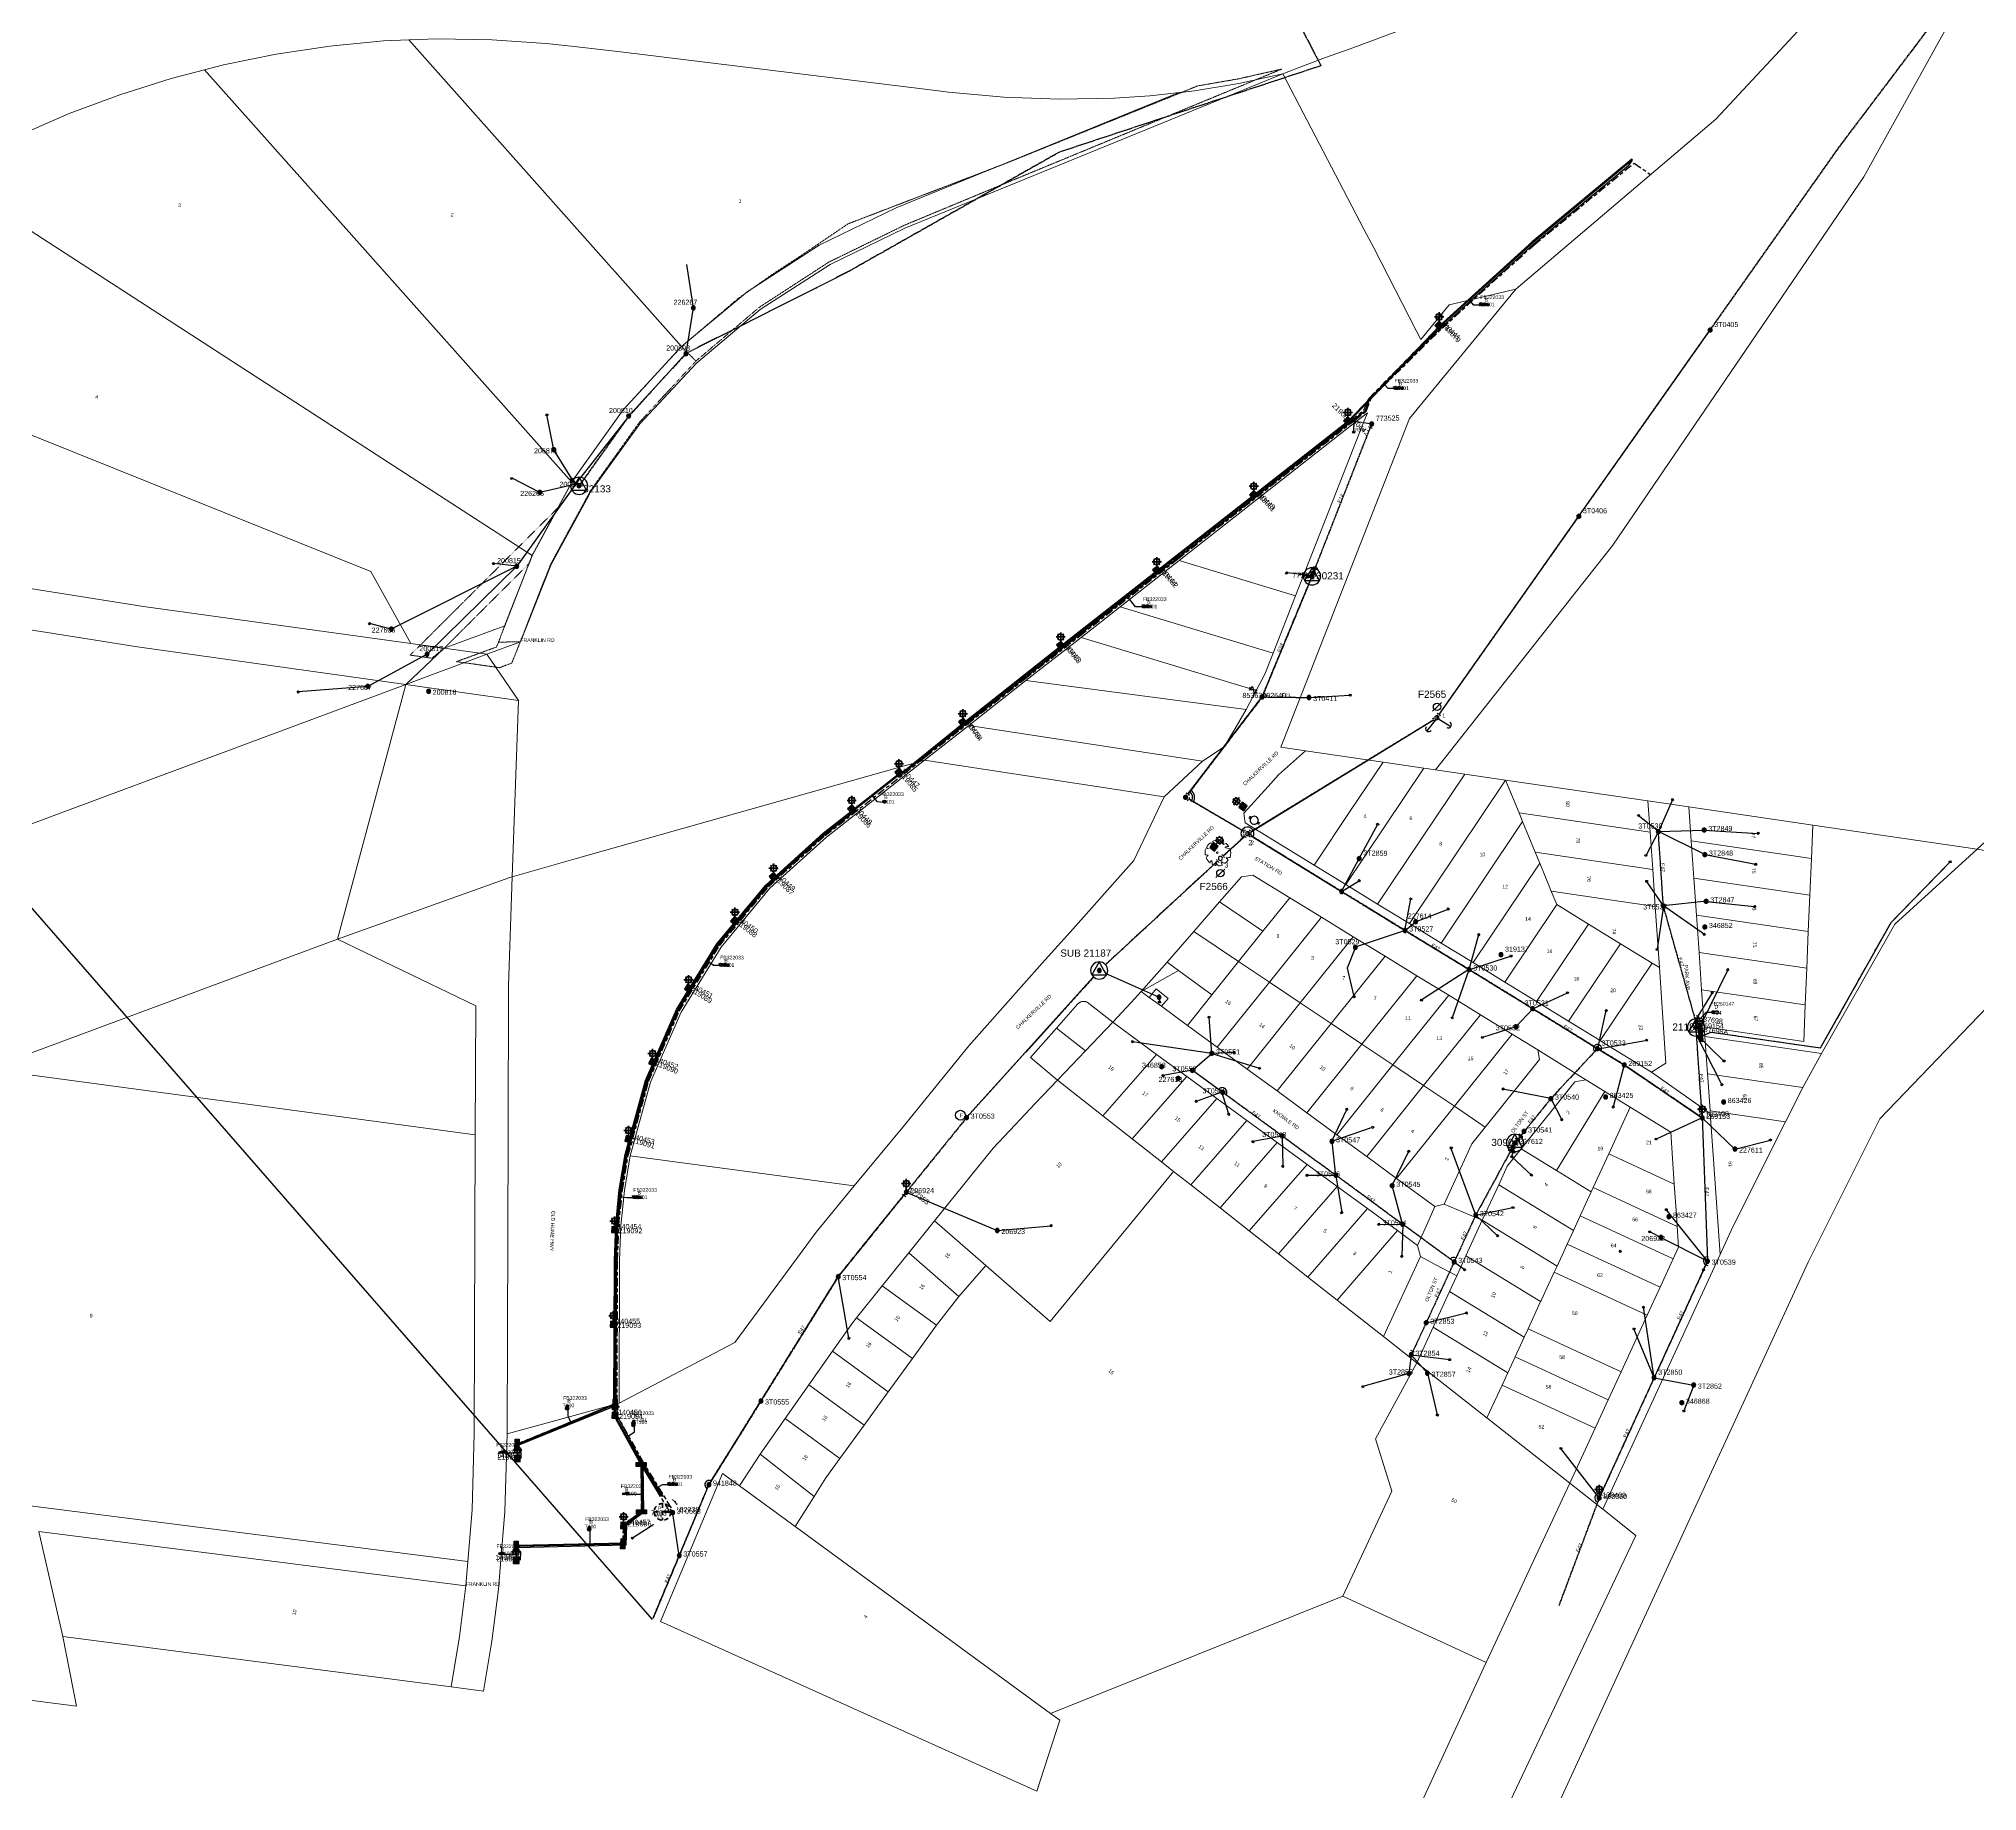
# Model space of a CAD drawing. Header units: metres. Extents: x 268894 to 271187, y 6187806 to 6189595.
# Drawn here: x 269312 to 270263, y 6188194 to 6189053 of the extents above; entities that cross this region are included whole.
import ezdxf
from ezdxf.enums import TextEntityAlignment as Align

# ---------------------------------------------------------------- set-up
doc = ezdxf.new("R2010")
doc.units = ezdxf.units.M
for name, pattern in [('Cable Exist OH', [1, 1, 0]), ('Cable Exist UG', [8.2, 4, -1.2, 1.8, -1.2]), ('Dash', [5, 3, -2]), ('HIDDEN', [0.375, 0.25, -0.125]), ('HIDDEN2', [0.1875, 0.125, -0.0625])]:
    doc.linetypes.add(name, pattern=pattern)
doc.layers.get('0').update_dxf_attribs({"color": 6})
for name, color, linetype, lineweight in [('Cadastre Land Parcels_SP_EXT', 9, 'Continuous', 5), ('Cadastre Other Property_SP_EXT', 9, 'HIDDEN', 5), ('Cadastre Road Names_SP_HV_LV_SL_EXT', 9, 'Continuous', 5), ('Cadastre Roads_SP_EXT', 9, 'Continuous', 5)]:
    doc.layers.add(name, color=color, linetype=linetype, lineweight=lineweight)
for name, color, linetype in [('Duct_SP_EXT', 7, 'Continuous'), ('Equip_LV_EXT', 7, 'Continuous'), ('Equip_SL_EXT', 7, 'Continuous'), ('Equip_SP_HV_EXT', 7, 'Continuous'), ('Equip_SP_HV_NEW', 2, 'Continuous'), ('Equip_SP_LV_EXT', 7, 'Continuous'), ('Equip_SP_SL_EXT', 7, 'Continuous'), ('Equip_SP_SL_MOD', 3, 'Continuous'), ('Mains_HV_EXT', 7, 'Continuous'), ('Mains_HV_NEW', 2, 'Continuous'), ('Mains_HV_NEW_Hardwired', 2, 'Continuous'), ('Mains_LV_EXT', 7, 'Continuous'), ('Mains_LV_NEW', 2, 'Continuous'), ('Mains_LV_NEW_Hardwired', 2, 'Continuous'), ('Mains_SL_EXT', 7, 'Continuous'), ('OH_Details_SP_MISC', 7, 'Continuous'), ('Services_SP_EXT', 7, 'Continuous'), ('Services_SP_MOD', 3, 'Continuous'), ('Sub_SP_TR_HV_LV_EXT', 7, 'Continuous'), ('SupportsOH_SP_TR_HV_LV_SL_EXT', 7, 'Continuous'), ('SupportsOH_SP_TR_HV_LV_SL_NEW', 2, 'Continuous'), ('SupportsUG_SP_LV_EXT', 7, 'Continuous'), ('SupportsUG_SP_LV_SL_EXT', 7, 'Continuous'), ('SupportsUG_SP_SL_EXT', 7, 'Continuous'), ('Trench_SP_EXT', 7, 'Continuous')]:
    doc.layers.add(name, color=color, linetype=linetype)
doc.layers.add('Features_DEL', color=1, linetype='Continuous', plot=False)
doc.layers.get('Features_DEL').off()
doc.styles.add('COLUMN_LABEL', font='arial.ttf')
doc.styles.add('HVSW_LABEL', font='arial.ttf')
doc.styles.add('iecARIAL', font='arial.ttf', dxfattribs={"height": 2})
doc.styles.add('iecISOCP', font='isocp.shx')
doc.styles.add('IESYMBOL1', font='isocp.shx')
doc.styles.add('PIT_LABEL', font='arial.ttf')
doc.styles.add('POLE_LABEL', font='arial.ttf')
doc.styles.add('SLCP_LABEL', font='arial.ttf', dxfattribs={"height": 3.5})
doc.styles.get("Standard").update_dxf_attribs({"font": 'arial.ttf'})
doc.linetypes.add('Cable E UG', pattern='A,6,-0.5,["E",Standard,S=1.7,R=0,X=0.5,Y=-1],-2.9', length=9.4)

# ---------------------------------------------------------------- blocks, each defined once
blk = doc.blocks.new('SUB_POLE_EXT')
blk.add_wipeout([(0, 4.22), (0.42, 4.2), (0.83, 4.14), (1.21, 4.05), (1.62, 3.9), (1.99, 3.72), (2.35, 3.51), (2.68, 3.26), (2.99, 2.99), (3.28, 2.66), (3.52, 2.34), (3.76, 1.92), (3.9, 1.62), (4.04, 1.23), (4.18, 0.63), (4.22, 0), (4.18, -0.61), (4.06, -1.15), (3.9, -1.62), (3.58, -2.24), (3.22, -2.73), (2.97, -3.01), (2.68, -3.26), (2.36, -3.5), (2, -3.72), (1.64, -3.89), (1.25, -4.03), (0.82, -4.14), (0.42, -4.2), (0, -4.22), (-0.41, -4.2), (-0.8, -4.15), (-1.21, -4.05), (-1.62, -3.9), (-1.99, -3.73), (-2.35, -3.51), (-2.68, -3.26), (-2.96, -3.02), (-3.23, -2.72), (-3.51, -2.35), (-3.71, -2.01), (-3.91, -1.6), (-4.05, -1.21), (-4.16, -0.76), (-4.22, -0.14), (-4.21, 0.39), (-4.14, 0.83), (-4.03, 1.27), (-3.9, 1.63), (-3.71, 2.02), (-3.5, 2.37), (-3.28, 2.67), (-2.99, 2.99), (-2.68, 3.27), (-2.33, 3.52), (-1.98, 3.73), (-1.63, 3.9), (-1.2, 4.05), (-0.78, 4.15), (-0.4, 4.21)])
blk.add_line((2.16, 0.48), (2.16, 0.48, 0))
blk.add_lwpolyline([(-4.22, 0, 1), (4.22, 0, 1)], format="xyb", close=True)
blk.add_lwpolyline([(2.14, 0.52), (0, 4.22), (-3.66, -2.11), (3.66, -2.11)], close=True)
for tag, height, flags, p in [('STREET_CODE', 0.2, 9, (1.5, 0)), ('ASSET_NUM', 3.5, 8, (2, 2)), ('CONSTRUCTED_VOLTAGE', 0.2, 9, (1.5, -0.2)), ('OPERATING_VOLTAGE', 0.2, 9, (1.5, -0.6)), ('OPERATED_BY', 0.2, 9, (1.5, -0.8)), ('ORIENTATION', 0.2, 9, (1.5, -1.2)), ('OWNED_BY', 0.2, 9, (1.5, -1.4)), ('SECONDARY_VOLTAGE', 0.2, 9, (1.5, -1.6)), ('STATE', 0.2, 9, (1.5, -1.8)), ('SUBSTATION_TYPE', 0.2, 9, (1.5, -2)), ('STREETNAME', 0.2, 9, (1.5, -2.8)), ('SUBURB', 0.2, 9, (1.5, -3)), ('Z', 0.2, 1, (1.5, -3.4)), ('NO_PHASES', 0.2, 9, (1.5, -0.4)), ('MAINTAINED_BY', 0.2, 9, (1.5, -1)), ('USAGE', 0.2, 9, (1.5, -2.2)), ('LEGEND', 0.2, 9, (1.5, -2.4)), ('LOCATION', 0.2, 9, (1.5, -2.6)), ('NOTES', 0.2, 9, (1.5, -3.2))]:
    blk.add_attdef(tag, text='', height=height, dxfattribs=dict(flags=flags)).set_placement(p, align=Align.MIDDLE_LEFT)
blk = doc.blocks.new('COLUMN_EXT')
blk.add_hatch(color=256).paths.add_polyline_path([(-1.49, 1.48), (-1.49, -1.49), (1.48, -1.49), (1.48, 1.48)])
blk.add_lwpolyline([(-1.49, -1.49), (1.48, -1.49), (1.48, 1.48), (-1.49, 1.48)], close=True)
for tag, height, style, flags, p in [('STRUCTURE_PLANT_NUMBER', 0.2, 'POLE_LABEL', 9, (1.81, 0.03)), ('ASSET_NUM', 2.5, 'COLUMN_LABEL', 8, (2, 2)), ('STREET_CODE', 0.2, 'COLUMN_LABEL', 9, (1.81, -0.2))]:
    blk.add_attdef(tag, text='', height=height, dxfattribs=dict(style=style, flags=flags)).set_placement(p, align=Align.MIDDLE_LEFT)
at = {"flags": 1}
blk.add_attdef('Z', (1.81, -2.35), '', height=0.2, dxfattribs=at)
at = {"flags": 9}
for tag, p in [('COLUMN_TYPE', (1.81, -0.4)), ('OWNED_BY', (1.81, -0.6)), ('STATE', (1.81, -0.8)), ('USAGE', (1.81, -1)), ('STREETNAME', (1.81, -1.6)), ('SUBURB', (1.81, -1.8)), ('LEGEND', (1.81, -1.2)), ('LOCATION', (1.81, -1.4)), ('NOTES', (1.81, -2))]:
    blk.add_attdef(tag, text='', height=0.2, dxfattribs=at).set_placement(p, align=Align.MIDDLE_LEFT)
blk = doc.blocks.new('PILLAR_EXT')
blk.add_hatch(color=256).paths.add_polyline_path([(-2.475, 0.99), (-2.475, -0.99), (2.475, -0.99), (2.475, 0.99)])
blk.add_lwpolyline([(-2.475, -0.99), (2.475, -0.99), (2.475, 0.99), (-2.475, 0.99)], close=True)
for tag, p, flags in [('OWNED_BY', (0, -0.2), 9), ('STATE', (0, -0.4), 9), ('SUPPORT_TYPE', (0, -0.6), 9), ('STREETNAME', (0, -1.8), 9), ('SUBURB', (0, -2), 1), ('USAGE', (0, -0.8), 9), ('LEGEND', (0, -1), 9), ('LOCATION', (0, -1.2), 9), ('NOTES', (0, -1.4), 9), ('PARENT', (0, -1.6), 9)]:
    blk.add_attdef(tag, p, '', height=0.2, dxfattribs=dict(flags=flags))
at = {"style": 'iecARIAL', "flags": 8}
blk.add_attdef('ASSET_NUM', (1.5, 3.5), '', height=2.5, dxfattribs=at)
blk = doc.blocks.new('DUCT_EXT')
blk.add_circle((0, 0.8), 0.8)
at = {"flags": 1}
blk.add_attdef('Z', (0, 0), '', height=0.2, dxfattribs=at)
at = {"flags": 9}
for tag, p in [('DUCT_CODE', (0, 0)), ('XSECT_TYPE', (0, -0.2)), ('STATE', (0, -0.6)), ('FB_REFERENCE', (0, -0.4)), ('NOTES', (0, -0.8))]:
    blk.add_attdef(tag, text='', height=0.2, dxfattribs=at).set_placement(p, align=Align.MIDDLE_LEFT)
blk = doc.blocks.new('*U148')
for p, q in [((-5.31, -6.95), (-5.6, -7.35)), ((-5.04, -7.15), (-5.33, -7.55)), ((-4.14, -5.37), (-3.85, -4.96)), ((-3.88, -5.56), (-3.58, -5.16))]:
    blk.add_line(p, q)
blk.add_lwpolyline([(-4, -5.45, 1), (-5.18, -7.06, 1)], format="xyb", close=True)
at = {"flags": 9}
for tag, p in [('ACTUAL_STATUS', (0, 0)), ('CONSTRUCTED_VOLTAGE', (0, -0.2)), ('OPERATING_VOLTAGE', (0, -0.6)), ('ORIENTATION', (0, -0.8)), ('OWNED_BY', (0, -1)), ('STATE', (0, -1.2)), ('SWITCH_TYPE', (0, -1.4)), ('NO_PHASES', (0, -0.4)), ('USAGE', (0, -1.6)), ('LEGEND', (0, -1.8)), ('NOTES', (0, -2))]:
    blk.add_attdef(tag, text='', height=0.2, dxfattribs=at).set_placement(p, align=Align.MIDDLE_LEFT)
at = {"flags": 1}
blk.add_attdef('Z', (0, 0), '', height=0.2, dxfattribs=at)
blk = doc.blocks.new('LV_OH_LINKS_DISTFUSE_EXT')
for p, q in [((0, 0), (0.96, 0)), ((3.84, 0), (4.8, 0))]:
    blk.add_line(p, q)
blk.add_lwpolyline([(3.84, -1.2), (3.84, 1.2), (0.96, -1.2), (0.96, 1.2)], close=True)
at = {"flags": 9}
for tag, p in [('ACTUAL_STATUS', (0, 0)), ('CONSTRUCTED_VOLTAGE', (0, -0.2)), ('OPERATING_VOLTAGE', (0, -0.6)), ('ORIENTATION', (0, -0.8)), ('OWNED_BY', (0, -1)), ('STATE', (0, -1.2)), ('SWITCH_TYPE', (0, -1.4)), ('NO_PHASES', (0, -0.4)), ('USAGE', (0, -1.6)), ('NOTES', (0, -1.8))]:
    blk.add_attdef(tag, text='', height=0.2, dxfattribs=at).set_placement(p, align=Align.MIDDLE_LEFT)
at = {"flags": 1}
blk.add_attdef('Z', (0, 0), '', height=0.2, dxfattribs=at)
blk = doc.blocks.new('SL_LANTERN_EXT')
at = {"lineweight": 40}
for p, q in [((-2.25, 4.22), (2.25, 4.22)), ((-1.46, 5.68), (-1.06, 5.28)), ((-1.46, 2.76), (-1.06, 3.16)), ((0, 1.97), (0, 6.47)), ((0, 0), (0, 2.72)), ((1.46, 5.68), (1.06, 5.28)), ((1.46, 2.76), (1.06, 3.16))]:
    blk.add_line(p, q, dxfattribs=at)
blk.add_circle((0, 4.22), 1.5, dxfattribs=at)
at = {"style": 'iecARIAL', "flags": 8}
blk.add_attdef('ASSET_NUM', (1.5, 1.5), '', height=2.5, dxfattribs=at)
for tag, p, height, flags in [('OPERATING_VOLTAGE', (0.98, -1.65), 0.2, 9), ('ORIENTATION', (0.98, -1.85), 0.2, 9), ('OWNED_BY', (0.98, -2.05), 0.2, 9), ('STATE', (0.98, -2.25), 0.2, 9), ('STREETNAME', (0.98, -9.25), 0.2, 9), ('SUBURB', (0.98, -9.45), 0.2, 1), ('CONSTRUCTED_VOLTAGE', (0.98, -0.65), 0.2, 9), ('CONTROL_TYPE', (0.98, -0.85), 0.2, 9), ('LANTERN_PURPOSE', (0.98, -1.05), 0.2, 9), ('LANTERN_TYPE', (0.98, -1.25), 0.2, 9), ('NO_PHASES', (0.98, -1.45), 0.2, 9), ('USAGE', (0.98, -2.45), 0.2, 9), ('CEXIST', (0.98, -2.65), 0.2, 9), ('CNEW', (0.98, -2.85), 0.2, 9), ('CNUMBER', (0.98, -3.05), 0.2, 9), ('CREMOVE', (0.98, -3.25), 0.2, 9), ('CREPLACE', (0.98, -3.45), 0.2, 9), ('LKINGHEIGHT', (0.98, -3.65), 0.2, 9), ('LBRACKET', (0.98, -3.85), 0.2, 9), ('LBRACKETVOCAB', (0.98, -4.05), 0.2, 9), ('LCATEGORY', (0.98, -4.25), 0.2, 9), ('LCHARGE1', (0.98, -4.45), 0.2, 9), ('LCHARGE1PERCENT', (0.98, -4.65), 0.2, 9), ('LCHARGE2', (0.98, -4.85), 0.2, 9), ('LCHARGE2PERCENT', (0.98, -5.05), 0.2, 9), ('LCHARGE3', (0.98, -5.25), 0.2, 9), ('LCHARGE3PERCENT', (0.98, -5.45), 0.2, 9), ('LEXIST', (0.98, -5.65), 0.2, 9), ('LLAMP', (0.98, -5.85), 0.2, 9), ('LLAMPVOCAB', (0.98, -6.05), 0.2, 9), ('LMAST', (0.98, -6.25), 0.2, 9), ('LMASTVOCAB', (0.98, -6.45), 0.2, 9), ('LNEW', (0.98, -6.65), 0.2, 9), ('LANTNUMBER', (0.98, -6.85), 0.2, 9), ('LOUTREACH', (0.98, -7.25), 0.2, 9), ('LOUTREACHVOCAB', (0.98, -7.45), 0.2, 9), ('LRATECODE', (0.98, -7.65), 0.2, 9), ('LREMOVE', (0.98, -7.85), 0.2, 9), ('LREPLACE', (0.98, -8.05), 0.2, 9), ('LTYPE', (0.98, -8.25), 0.2, 9), ('LTYPEVOCAB', (0.98, -8.45), 0.2, 9), ('LEGEND', (0.98, -8.65), 0.2, 9), ('LOCATION', (0.98, -8.85), 0.2, 9), ('NOTES', (0.98, -9.05), 0.2, 9), ('LNUMBER', (2.18, -3.25), 2.5, 8)]:
    blk.add_attdef(tag, p, '', height=height, dxfattribs=dict(flags=flags))
blk = doc.blocks.new('*U138')
at = {"lineweight": 40}
for p, q in [((-4.38, 1.29), (-3.83, 1.39)), ((-0.51, 0.36), (-4.2, 2.94)), ((-3.64, -0.2), (-1.06, 3.49)), ((-2.71, 3.68), (-2.61, 3.12)), ((-1.99, -0.38), (-2.09, 0.17)), ((0, 0), (-1.13, 0.79)), ((-0.32, 2.01), (-0.88, 1.91))]:
    blk.add_line(p, q, dxfattribs=at)
blk.add_circle((-2.35, 1.65), 1.5, dxfattribs=at)
at = {"style": 'iecARIAL', "flags": 8}
blk.add_attdef('ASSET_NUM', (1.5, 1.5), '', height=2.5, dxfattribs=at)
for tag, p, height, flags in [('OPERATING_VOLTAGE', (0.98, -1.65), 0.2, 9), ('ORIENTATION', (0.98, -1.85), 0.2, 9), ('OWNED_BY', (0.98, -2.05), 0.2, 9), ('STATE', (0.98, -2.25), 0.2, 9), ('STREETNAME', (0.98, -9.25), 0.2, 9), ('SUBURB', (0.98, -9.45), 0.2, 1), ('CONSTRUCTED_VOLTAGE', (0.98, -0.65), 0.2, 9), ('CONTROL_TYPE', (0.98, -0.85), 0.2, 9), ('LANTERN_PURPOSE', (0.98, -1.05), 0.2, 9), ('LANTERN_TYPE', (0.98, -1.25), 0.2, 9), ('NO_PHASES', (0.98, -1.45), 0.2, 9), ('USAGE', (0.98, -2.45), 0.2, 9), ('CEXIST', (0.98, -2.65), 0.2, 9), ('CNEW', (0.98, -2.85), 0.2, 9), ('CNUMBER', (0.98, -3.05), 0.2, 9), ('CREMOVE', (0.98, -3.25), 0.2, 9), ('CREPLACE', (0.98, -3.45), 0.2, 9), ('LKINGHEIGHT', (0.98, -3.65), 0.2, 9), ('LBRACKET', (0.98, -3.85), 0.2, 9), ('LBRACKETVOCAB', (0.98, -4.05), 0.2, 9), ('LCATEGORY', (0.98, -4.25), 0.2, 9), ('LCHARGE1', (0.98, -4.45), 0.2, 9), ('LCHARGE1PERCENT', (0.98, -4.65), 0.2, 9), ('LCHARGE2', (0.98, -4.85), 0.2, 9), ('LCHARGE2PERCENT', (0.98, -5.05), 0.2, 9), ('LCHARGE3', (0.98, -5.25), 0.2, 9), ('LCHARGE3PERCENT', (0.98, -5.45), 0.2, 9), ('LEXIST', (0.98, -5.65), 0.2, 9), ('LLAMP', (0.98, -5.85), 0.2, 9), ('LLAMPVOCAB', (0.98, -6.05), 0.2, 9), ('LMAST', (0.98, -6.25), 0.2, 9), ('LMASTVOCAB', (0.98, -6.45), 0.2, 9), ('LNEW', (0.98, -6.65), 0.2, 9), ('LANTNUMBER', (0.98, -6.85), 0.2, 9), ('LOUTREACH', (0.98, -7.25), 0.2, 9), ('LOUTREACHVOCAB', (0.98, -7.45), 0.2, 9), ('LRATECODE', (0.98, -7.65), 0.2, 9), ('LREMOVE', (0.98, -7.85), 0.2, 9), ('LREPLACE', (0.98, -8.05), 0.2, 9), ('LTYPE', (0.98, -8.25), 0.2, 9), ('LTYPEVOCAB', (0.98, -8.45), 0.2, 9), ('LEGEND', (0.98, -8.65), 0.2, 9), ('LOCATION', (0.98, -8.85), 0.2, 9), ('NOTES', (0.98, -9.05), 0.2, 9), ('LNUMBER', (2.18, -3.25), 2.5, 8)]:
    blk.add_attdef(tag, p, '', height=height, dxfattribs=dict(flags=flags))
blk = doc.blocks.new('*U139')
at = {"lineweight": 40}
for p, q in [((0, 0), (1.22, 1.35)), ((0.17, 2.36), (0.73, 2.39)), ((0.56, 3.97), (3.9, 0.95)), ((0.72, 0.79), (3.74, 4.13)), ((2.12, 4.52), (2.15, 3.96)), ((2.33, 0.4), (2.3, 0.96)), ((4.29, 2.56), (3.72, 2.54))]:
    blk.add_line(p, q, dxfattribs=at)
blk.add_circle((2.23, 2.46), 1.5, dxfattribs=at)
at = {"style": 'iecARIAL', "flags": 8}
blk.add_attdef('ASSET_NUM', (1.5, 1.5), '', height=2.5, dxfattribs=at)
for tag, p, height, flags in [('OPERATING_VOLTAGE', (0.98, -1.65), 0.2, 9), ('ORIENTATION', (0.98, -1.85), 0.2, 9), ('OWNED_BY', (0.98, -2.05), 0.2, 9), ('STATE', (0.98, -2.25), 0.2, 9), ('STREETNAME', (0.98, -9.25), 0.2, 9), ('SUBURB', (0.98, -9.45), 0.2, 1), ('CONSTRUCTED_VOLTAGE', (0.98, -0.65), 0.2, 9), ('CONTROL_TYPE', (0.98, -0.85), 0.2, 9), ('LANTERN_PURPOSE', (0.98, -1.05), 0.2, 9), ('LANTERN_TYPE', (0.98, -1.25), 0.2, 9), ('NO_PHASES', (0.98, -1.45), 0.2, 9), ('USAGE', (0.98, -2.45), 0.2, 9), ('CEXIST', (0.98, -2.65), 0.2, 9), ('CNEW', (0.98, -2.85), 0.2, 9), ('CNUMBER', (0.98, -3.05), 0.2, 9), ('CREMOVE', (0.98, -3.25), 0.2, 9), ('CREPLACE', (0.98, -3.45), 0.2, 9), ('LKINGHEIGHT', (0.98, -3.65), 0.2, 9), ('LBRACKET', (0.98, -3.85), 0.2, 9), ('LBRACKETVOCAB', (0.98, -4.05), 0.2, 9), ('LCATEGORY', (0.98, -4.25), 0.2, 9), ('LCHARGE1', (0.98, -4.45), 0.2, 9), ('LCHARGE1PERCENT', (0.98, -4.65), 0.2, 9), ('LCHARGE2', (0.98, -4.85), 0.2, 9), ('LCHARGE2PERCENT', (0.98, -5.05), 0.2, 9), ('LCHARGE3', (0.98, -5.25), 0.2, 9), ('LCHARGE3PERCENT', (0.98, -5.45), 0.2, 9), ('LEXIST', (0.98, -5.65), 0.2, 9), ('LLAMP', (0.98, -5.85), 0.2, 9), ('LLAMPVOCAB', (0.98, -6.05), 0.2, 9), ('LMAST', (0.98, -6.25), 0.2, 9), ('LMASTVOCAB', (0.98, -6.45), 0.2, 9), ('LNEW', (0.98, -6.65), 0.2, 9), ('LANTNUMBER', (0.98, -6.85), 0.2, 9), ('LOUTREACH', (0.98, -7.25), 0.2, 9), ('LOUTREACHVOCAB', (0.98, -7.45), 0.2, 9), ('LRATECODE', (0.98, -7.65), 0.2, 9), ('LREMOVE', (0.98, -7.85), 0.2, 9), ('LREPLACE', (0.98, -8.05), 0.2, 9), ('LTYPE', (0.98, -8.25), 0.2, 9), ('LTYPEVOCAB', (0.98, -8.45), 0.2, 9), ('LEGEND', (0.98, -8.65), 0.2, 9), ('LOCATION', (0.98, -8.85), 0.2, 9), ('NOTES', (0.98, -9.05), 0.2, 9), ('LNUMBER', (2.18, -3.25), 2.5, 8)]:
    blk.add_attdef(tag, p, '', height=height, dxfattribs=dict(flags=flags))
blk = doc.blocks.new('CCP_EXT')
blk.add_wipeout([(0, 0.57), (0.57, 0), (0, -0.57), (-0.57, 0)])
blk.add_lwpolyline([(-0.57, 0), (0, 0.57), (0.57, 0), (0, -0.57), (-0.57, 0)])
at = {"flags": 1}
blk.add_attdef('Z', (0, 0), '', height=0.2, dxfattribs=at)
at = {"flags": 9}
for tag, p in [('CCP_TYPE', (0, 0)), ('CONSTRUCTED_VOLTAGE', (0, -0.2)), ('OPERATING_VOLTAGE', (0, -0.6)), ('ORIENTATION', (0, -0.8)), ('OWNED_BY', (0, -1)), ('STATE', (0, -1.8)), ('NO_PHASES', (0, -0.4)), ('USAGE', (0, -1.2)), ('LEGEND', (0, -1.4)), ('LIFE_SUPPORT', (0, -1.6)), ('NOTES', (0, -2))]:
    blk.add_attdef(tag, text='', height=0.2, dxfattribs=at).set_placement(p, align=Align.MIDDLE_LEFT)
blk = doc.blocks.new('POLE_EXT')
blk.add_hatch(color=256).paths.add_polyline_path([(-1, 0, 1), (1, 0, 1)])
blk.add_lwpolyline([(-1, 0, 1), (1, 0, 1)], format="xyb", close=True)
for tag, height, flags, p in [('pNumber', 2.5, 8, (-17.84, 2.07)), ('OWNED_BY', 0.2, 9, (1.35, -0.4)), ('SPECIAL_USE', 0.2, 9, (1.35, -0.8)), ('STATE', 0.2, 9, (1.35, -1)), ('cLV', 0.2, 9, (1.35, -1.4)), ('hDepth', 0.2, 9, (1.35, -1.6)), ('hDia', 0.2, 9, (1.35, -1.8)), ('cHV', 0.2, 9, (1.35, -2)), ('cLinedev', 0.2, 9, (1.35, -3.4)), ('pExisting', 0.2, 9, (1.35, -3.8)), ('pFooting', 0.2, 9, (1.35, -4.4)), ('pNew', 0.2, 9, (1.35, -4.6)), ('pRelocate', 0.2, 9, (1.35, -5)), ('pRemove', 0.2, 9, (1.35, -5.2)), ('pReplace', 0.2, 9, (1.35, -5.4)), ('pStay', 0.2, 9, (1.35, -5.6)), ('pType', 0.2, 9, (1.35, -5.8)), ('cspan', 0.2, 9, (1.35, -6)), ('STREETNAME', 0.2, 9, (1.35, -6.2)), ('SUBURB', 0.2, 9, (1.35, -6.4)), ('OPERATED_BY', 0.2, 9, (1.36, -7.01)), ('PARENT', 0.2, 9, (1.35, -0.6)), ('USAGE', 0.2, 9, (1.35, -1.2)), ('LBRACKET', 0.2, 9, (1.35, -2.2)), ('LExisting', 0.2, 9, (1.35, -2.4)), ('LANTNUMBER', 0.2, 9, (1.35, -2.6)), ('LOther', 0.2, 9, (1.35, -2.8)), ('LRemove', 0.2, 9, (1.35, -3)), ('LEGEND', 0.2, 9, (1.35, -3.2)), ('LOCATION', 0.2, 9, (1.35, -3.6)), ('PFNUMBER', 0.2, 9, (1.35, -4)), ('NEWPFNUMBER', 0.2, 9, (1.35, -4.2)), ('NOTES', 0.2, 9, (1.35, -6.6)), ('MAINTAINED_BY', 0.2, 9, (1.36, -6.81))]:
    blk.add_attdef(tag, text='', height=height, dxfattribs=dict(flags=flags)).set_placement(p, align=Align.MIDDLE_LEFT)
at = {"style": 'POLE_LABEL'}
for tag, height, flags, p in [('STRUCTURE_PLANT_NUMBER', 0.2, 9, (1.35, 0.03)), ('ASSET_NUM', 2.5, 8, (2, 2)), ('STREET_CODE', 0.2, 9, (1.35, -0.2))]:
    blk.add_attdef(tag, text='', height=height, dxfattribs=dict(at, flags=flags)).set_placement(p, align=Align.MIDDLE_LEFT)
at = {"flags": 1}
blk.add_attdef('Z', (1.35, -7.33), '', height=0.2, dxfattribs=at)
blk = doc.blocks.new('SL_STJ_EXT')
h = blk.add_hatch(color=256)
edge = h.paths.add_edge_path()
edge.add_ellipse((-0.59, 0.13), major_axis=(0.226, 0.226), ratio=1, start_angle=44.99996, end_angle=135)
edge.add_line((-0.91, 0.13), (-0.91, -0.13))
edge.add_ellipse((-0.59, -0.13), major_axis=(0.226, 0.226), ratio=1, start_angle=134.99996, end_angle=225)
edge.add_line((-0.59, -0.45), (0.59, -0.45))
edge.add_ellipse((0.59, -0.13), major_axis=(-0.226, 0.226), ratio=1, start_angle=134.99996, end_angle=225)
edge.add_line((0.91, -0.13), (0.91, 0.13))
edge.add_ellipse((0.59, 0.13), major_axis=(-0.226, 0.226), ratio=1, start_angle=224.99996, end_angle=315)
edge.add_line((0.59, 0.45), (-0.59, 0.45))
blk.add_lwpolyline([(-0.91, 0.13), (-0.91, -0.13, 0.414214), (-0.59, -0.45), (0.59, -0.45, 0.414214), (0.91, -0.13), (0.91, 0.13, 0.414214), (0.59, 0.45), (-0.59, 0.45, 0.414214)], format="xyb", close=True)
at = {"flags": 1}
blk.add_attdef('Z', (0, 0), '', height=0.2, dxfattribs=at)
at = {"flags": 9}
for tag, p in [('ORIENTATION', (0, 0)), ('USAGE', (0, -0.2)), ('LEGEND', (0, -0.4)), ('NOTES', (0, -0.6))]:
    blk.add_attdef(tag, text='', height=0.2, dxfattribs=at).set_placement(p, align=Align.MIDDLE_LEFT)
blk = doc.blocks.new('LV_UG_LINKS_CLOSED_EXT')
blk.add_wipeout([(-1.06, 1.06), (-1.18, 0.92), (-1.29, 0.76), (-1.37, 0.59), (-1.43, 0.42), (-1.48, 0.23), (-1.49, 0.05), (-1.49, -0.14), (-1.46, -0.33), (-1.41, -0.51), (-1.33, -0.68), (-1.24, -0.84), (-1.12, -0.99), (-0.99, -1.12), (-0.84, -1.24), (-0.68, -1.33), (-0.51, -1.41), (-0.33, -1.46), (-0.14, -1.49), (0.05, -1.49), (0.23, -1.48), (0.42, -1.43), (0.59, -1.37), (0.76, -1.29), (0.92, -1.18), (1.06, -1.06), (1.18, -0.92), (1.29, -0.76), (1.37, -0.59), (1.43, -0.42), (1.48, -0.23), (1.49, -0.05), (1.49, 0.14), (1.46, 0.33), (1.41, 0.51), (1.33, 0.68), (1.24, 0.84), (1.12, 0.99), (0.99, 1.12), (0.84, 1.24), (0.68, 1.33), (0.51, 1.41), (0.33, 1.46), (0.14, 1.49), (-0.05, 1.49), (-0.23, 1.48), (-0.42, 1.43), (-0.59, 1.37), (-0.76, 1.29), (-0.92, 1.18)])
for p, q in [((-0.25, -1.48), (-0.25, 1.48)), ((0.25, -1.48), (0.25, 1.48))]:
    blk.add_line(p, q)
blk.add_circle((0, 0), 1.5)
at = {"flags": 9}
for tag, p in [('ACTUAL_STATUS', (0, 0)), ('CONSTRUCTED_VOLTAGE', (0, -0.2)), ('OPERATING_VOLTAGE', (0, -0.6)), ('ORIENTATION', (0, -0.8)), ('STATE', (0, -1)), ('SWITCH_TYPE', (0, -1.2)), ('NO_PHASES', (0, -0.4)), ('USAGE', (0, -1.4)), ('NOTES', (0, -1.6))]:
    blk.add_attdef(tag, text='', height=0.2, dxfattribs=at).set_placement(p, align=Align.MIDDLE_LEFT)
at = {"flags": 1}
blk.add_attdef('Z', (0, 0), '', height=0.2, dxfattribs=at)
blk = doc.blocks.new('HV_DOF_CLOSED_EXT')
for p, q in [((0, 7.9), (0, 6.94)), ((0, 4.06), (0, 3.1))]:
    blk.add_line(p, q)
blk.add_lwpolyline([(-1.2, 4.06), (1.2, 4.06), (-1.2, 6.94), (1.2, 6.94)], close=True)
for tag, height, flags, p in [('STREET_CODE', 0.2, 9, (1.5, 0)), ('ASSET_NUM', 2.5, 8, (2, 2)), ('ACTUAL_STATUS', 0.2, 9, (1.5, -0.2)), ('CONSTRUCTED_VOLTAGE', 0.2, 9, (1.5, -0.4)), ('OPERATING_VOLTAGE', 0.2, 9, (1.5, -0.8)), ('ORIENTATION', 0.2, 9, (1.5, -1)), ('OWNED_BY', 0.2, 9, (1.5, -1.2)), ('OPERATED_BY', 0.2, 9, (1.5, -1.4)), ('STATE', 0.2, 9, (1.5, -1.8)), ('SWITCH_TYPE', 0.2, 9, (1.5, -2)), ('STREETNAME', 0.2, 9, (1.5, -2.8)), ('SUBURB', 0.2, 9, (1.5, -3)), ('Z', 0.2, 1, (1.5, -3.6)), ('NO_PHASES', 0.2, 9, (1.5, -0.6)), ('MAINTAINED_BY', 0.2, 9, (1.5, -1.6)), ('USAGE', 0.2, 9, (1.5, -2.2)), ('LEGEND', 0.2, 9, (1.5, -2.4)), ('LOCATION', 0.2, 9, (1.5, -2.6)), ('NOTES', 0.2, 9, (1.5, -3.2)), ('LABEL_ALIGNMENT', 0.2, 9, (1.5, -3.4))]:
    blk.add_attdef(tag, text='', height=height, dxfattribs=dict(flags=flags)).set_placement(p, align=Align.MIDDLE_LEFT)
blk = doc.blocks.new('End Shackle_EXT')
blk.add_wipeout([(0, 0.25), (1.81, 0.25), (1.82, -0.25), (0, -0.25)])
blk.add_line((1.81, -1), (1.81, 1))
at = {"flags": 1}
blk.add_attdef('Z', (0, 0), '', height=0.2, dxfattribs=at)
at = {"flags": 9}
for tag, p in [('CONNECTOR_TYPE', (0, 0)), ('CONSTRUCTED_VOLTAGE', (0, -0.2)), ('OPERATING_VOLTAGE', (0, -0.6)), ('ORIENTATION', (0, -0.8)), ('OWNED_BY', (0, -1)), ('STATE', (0, -1.2)), ('NO_PHASES', (0, -0.4)), ('USAGE', (0, -1.4)), ('NOTES', (0, -1.6))]:
    blk.add_attdef(tag, text='', height=0.2, dxfattribs=at).set_placement(p, align=Align.MIDDLE_LEFT)
blk = doc.blocks.new('FAULT_INDICATOR_MANUAL_EXT')
blk.add_circle((0, 0), 2.4)
at = {"insert": (-0.28, 0.92), "char_height": 2, "width": 1.2998, "attachment_point": 1, "style": 'iecISOCP'}
blk.add_mtext('F', dxfattribs=at)
for tag, height, flags, p in [('STREET_CODE', 0.2, 9, (1.5, 0)), ('ASSET_NUM', 2.5, 8, (2, 2)), ('CONSTRUCTED_VOLTAGE', 0.2, 9, (1.5, -0.2)), ('OPERATING_VOLTAGE', 0.2, 9, (1.5, -0.8)), ('ORIENTATION', 0.2, 9, (1.5, -1)), ('OWNED_BY', 0.2, 9, (1.5, -1.2)), ('STATE', 0.2, 9, (1.5, -1.4)), ('STREETNAME', 0.2, 9, (1.5, -2.2)), ('SUBURB', 0.2, 9, (1.5, -2.4)), ('Z', 0.2, 1, (1.5, -2.8)), ('FLITE_NUMBER', 0.2, 9, (1.5, -0.4)), ('USAGE', 0.2, 9, (1.5, -1.6)), ('LEGEND', 0.2, 9, (1.5, -1.8)), ('LOCATION', 0.2, 9, (1.5, -2)), ('NOTES', 0.2, 9, (1.5, -2.6)), ('INDICATOR_TYPE', 0.2, 9, (1.5, -0.6))]:
    blk.add_attdef(tag, text='', height=height, dxfattribs=dict(flags=flags)).set_placement(p, align=Align.MIDDLE_LEFT)
blk = doc.blocks.new('CABLE_LARGE_EXT')
h = blk.add_hatch(color=256)
edge = h.paths.add_edge_path()
edge.add_arc((0, 0.55), 0.55, 0, 360)
blk.add_circle((0, 0.55), 0.55)
at = {"flags": 1}
blk.add_attdef('Z', (0, 0), '', height=0.2, dxfattribs=at)
at = {"flags": 9}
for tag, p in [('COND_CODE', (0, 0)), ('STATE', (0, -0.4)), ('XSECT_SIZE', (0, -0.6)), ('FB_REFERENCE', (0, -0.2)), ('NOTES', (0, -0.8))]:
    blk.add_attdef(tag, text='', height=0.2, dxfattribs=at).set_placement(p, align=Align.MIDDLE_LEFT)
blk = doc.blocks.new('PIT_EXT')
blk.add_hatch(color=256).paths.add_polyline_path([(-2.47, 0.99), (2.47, 0.99), (2.47, -0.99), (-2.47, -0.99)])
at = {"lineweight": -3}
blk.add_lwpolyline([(-2.47, 0.99), (2.47, 0.99), (2.47, -0.99), (-2.47, -0.99)], close=True, dxfattribs=at)
at = {"flags": 1}
blk.add_attdef('Z', (0, 0), '', height=0.2, dxfattribs=at)
at = {"style": 'PIT_LABEL'}
for tag, height, flags, p in [('ASSET_NUM', 2.5, 8, (2, 2)), ('STREET_CODE', 0.2, 9, (0, -0.2))]:
    blk.add_attdef(tag, text='', height=height, dxfattribs=dict(at, flags=flags)).set_placement(p, align=Align.MIDDLE_LEFT)
at = {"flags": 9}
for tag, p in [('OWNED_BY', (0, -0.4)), ('STATE', (0, -0.6)), ('SUPPORT_TYPE', (0, -0.8)), ('USAGE', (0, -1)), ('LOCATION', (0, -1.2)), ('NOTES', (0, -1.4))]:
    blk.add_attdef(tag, text='', height=0.2, dxfattribs=at).set_placement(p, align=Align.MIDDLE_LEFT)
blk = doc.blocks.new('SLCP_ZELL_EXT')
blk.add_wipeout([(-0.24, 7.5), (-0.71, 7.47), (-1.17, 7.41), (-1.64, 7.32), (-2.09, 7.21), (-2.54, 7.06), (-2.98, 6.89), (-3.41, 6.69), (-3.82, 6.46), (-4.22, 6.21), (-4.6, 5.93), (-4.96, 5.63), (-5.31, 5.31), (-5.63, 4.96), (-5.93, 4.6), (-6.21, 4.22), (-6.46, 3.82), (-6.69, 3.41), (-6.89, 2.98), (-7.06, 2.54), (-7.21, 2.09), (-7.32, 1.64), (-7.41, 1.17), (-7.47, 0.71), (-7.5, 0.24), (-7.5, -0.24), (-7.47, -0.71), (-7.41, -1.17), (-7.32, -1.64), (-7.21, -2.09), (-7.06, -2.54), (-6.89, -2.98), (-6.69, -3.41), (-6.46, -3.82), (-6.21, -4.22), (-5.93, -4.6), (-5.63, -4.96), (-5.31, -5.31), (-4.96, -5.63), (-4.6, -5.93), (-4.22, -6.21), (-3.82, -6.46), (-3.41, -6.69), (-2.98, -6.89), (-2.54, -7.06), (-2.09, -7.21), (-1.64, -7.32), (-1.17, -7.41), (-0.71, -7.47), (-0.24, -7.5), (0.24, -7.5), (0.71, -7.47), (1.17, -7.41), (1.64, -7.32), (2.09, -7.21), (2.54, -7.06), (2.98, -6.89), (3.41, -6.69), (3.82, -6.46), (4.22, -6.21), (4.6, -5.93), (4.96, -5.63), (5.31, -5.31), (5.63, -4.96), (5.93, -4.6), (6.21, -4.22), (6.46, -3.82), (6.69, -3.41), (6.89, -2.98), (7.06, -2.54), (7.21, -2.09), (7.32, -1.64), (7.41, -1.17), (7.47, -0.71), (7.5, -0.24), (7.5, 0.24), (7.47, 0.71), (7.41, 1.17), (7.32, 1.64), (7.21, 2.09), (7.06, 2.54), (6.89, 2.98), (6.69, 3.41), (6.46, 3.82), (6.21, 4.22), (5.93, 4.6), (5.63, 4.96), (5.31, 5.31), (4.96, 5.63), (4.6, 5.93), (4.22, 6.21), (3.82, 6.46), (3.41, 6.69), (2.98, 6.89), (2.54, 7.06), (2.09, 7.21), (1.64, 7.32), (1.17, 7.41), (0.71, 7.47), (0.24, 7.5)])
at = {"linetype": 'Dash', "lineweight": 40, "ltscale": 0.7}
for p, q in [((-4.11, 0), (4.11, 0)), ((0, 4.11), (0, -4.11))]:
    blk.add_line(p, q, dxfattribs=at)
blk.add_circle((0, 0), 4.11, dxfattribs=at)
at = {"lineweight": 40, "style": 'IESYMBOL1'}
for s, p in [('P', (-1.6, 0)), ('Z', (1.7, 0)), ('60', (-1.61, -3.31))]:
    blk.add_text(s, height=2, dxfattribs=at).set_placement(p, align=Align.BOTTOM_CENTER)
at = {"flags": 1}
blk.add_attdef('Z', (0, 0), '', height=0.2, dxfattribs=at)
at = {"style": 'SLCP_LABEL'}
for tag, height, flags, p in [('ASSET_NUM', 2.5, 8, (2, 2)), ('STREET_CODE', 0.2, 9, (0, -0.2))]:
    blk.add_attdef(tag, text='', height=height, dxfattribs=dict(at, flags=flags)).set_placement(p, align=Align.MIDDLE_LEFT)
at = {"flags": 9}
for tag, p in [('CONSTRUCTED_VOLTAGE', (0, -0.4)), ('CONTROL_TYPE', (0, -0.6)), ('OPERATING_VOLTAGE', (0, -1)), ('ORIENTATION', (0, -1.2)), ('OWNED_BY', (0, -1.4)), ('STATE', (0, -2)), ('NO_PHASES', (0, -0.8)), ('USAGE', (0, -1.6)), ('LOCATION', (0, -1.8)), ('NOTES', (0, -2.2))]:
    blk.add_attdef(tag, text='', height=0.2, dxfattribs=at).set_placement(p, align=Align.MIDDLE_LEFT)
blk = doc.blocks.new('CONNECTOR_NODE_EXT')
h = blk.add_hatch(color=256)
edge = h.paths.add_edge_path()
edge.add_arc((0, 0), 0.5, 0, 360)
blk.add_circle((0, 0), 0.5)
at = {"flags": 1}
blk.add_attdef('Z', (0, 0), '', height=0.2, dxfattribs=at)
at = {"flags": 9}
for tag, p in [('CONNECTOR_TYPE', (0, 0)), ('CONSTRUCTED_VOLTAGE', (0, -0.2)), ('OPERATING_VOLTAGE', (0, -0.6)), ('ORIENTATION', (0, -0.8)), ('SUBTYPE', (0, -1)), ('NO_PHASES', (0, -0.4)), ('USAGE', (0, -1.2)), ('NOTES', (0, -1.4))]:
    blk.add_attdef(tag, text='', height=0.2, dxfattribs=at).set_placement(p, align=Align.MIDDLE_LEFT)
blk = doc.blocks.new('POLE_REPLACE_NEW')
for tag, flags, p in [('STREETNAME', 9, (1.5, -6)), ('OPERATED_BY', 9, (1.5, -6.6)), ('Z', 1, (1.5, -7)), ('LOCATION', 9, (1.5, -6.2)), ('NOTES', 9, (1.5, -6.4)), ('MAINTAINED_BY', 9, (1.5, -6.8))]:
    blk.add_attdef(tag, text='', height=0.2, dxfattribs=dict(flags=flags)).set_placement(p, align=Align.MIDDLE_LEFT)
blk.add_wipeout([(0, 1), (-0.13, 0.99), (-0.25, 0.97), (-0.37, 0.93), (-0.48, 0.88), (-0.59, 0.81), (-0.68, 0.73), (-0.77, 0.64), (-0.84, 0.54), (-0.9, 0.43), (-0.95, 0.31), (-0.98, 0.19), (-1, 0.06), (-1, -0.06), (-0.98, -0.19), (-0.95, -0.31), (-0.9, -0.43), (-0.84, -0.54), (-0.77, -0.64), (-0.68, -0.73), (-0.59, -0.81), (-0.48, -0.88), (-0.37, -0.93), (-0.25, -0.97), (-0.13, -0.99), (0, -1), (0.13, -0.99), (0.25, -0.97), (0.37, -0.93), (0.48, -0.88), (0.59, -0.81), (0.68, -0.73), (0.77, -0.64), (0.84, -0.54), (0.9, -0.43), (0.95, -0.31), (0.98, -0.19), (1, -0.06), (1, 0.06), (0.98, 0.19), (0.95, 0.31), (0.9, 0.43), (0.84, 0.54), (0.77, 0.64), (0.68, 0.73), (0.59, 0.81), (0.48, 0.88), (0.37, 0.93), (0.25, 0.97), (0.13, 0.99)])
h = blk.add_hatch(color=256)
edge = h.paths.add_edge_path()
edge.add_arc((0, 0), 1, 270, 450)
edge.add_line((0, 1), (0, -1))
blk.add_lwpolyline([(0, 1), (0, -1)])
at = {"lineweight": -3}
blk.add_arc((0, 0), 1, 90, 270, dxfattribs=at)
blk.add_arc((0, 0), 1, 270, 90)
at = {"style": 'POLE_LABEL', "flags": 9}
blk.add_attdef('STRUCTURE_PLANT_NUMBER', text='', height=0.2, dxfattribs=at).set_placement((1.5, 0.24), align=Align.MIDDLE_LEFT)
for tag, height, flags, p in [('STREET_CODE', 0.2, 9, (1.5, 0)), ('ASSET_NUM', 2.5, 8, (2, 2)), ('OWNED_BY', 0.2, 9, (1.5, -0.2)), ('SPECIAL_USE', 0.2, 9, (1.5, -0.6)), ('STATE', 0.2, 9, (1.5, -0.8)), ('cLV', 0.2, 9, (1.5, -1.2)), ('cHV', 0.2, 9, (1.5, -1.8)), ('cLinedev', 0.2, 9, (1.5, -3.2)), ('cspan', 0.2, 9, (1.5, -5.6)), ('SUBURB', 0.2, 9, (1.5, -5.8)), ('PARENT', 0.2, 9, (1.5, -0.4)), ('USAGE', 0.2, 9, (1.5, -1)), ('hDepth', 0.2, 9, (1.5, -1.4)), ('hDia', 0.2, 9, (1.5, -1.6)), ('LBRACKET', 0.2, 9, (1.5, -2)), ('LExisting', 0.2, 9, (1.5, -2.2)), ('LANTNUMBER', 0.2, 9, (1.5, -2.4)), ('LOther', 0.2, 9, (1.5, -2.6)), ('LRemove', 0.2, 9, (1.5, -2.8)), ('LEGEND', 0.2, 9, (1.5, -3)), ('pExisting', 0.2, 9, (1.5, -3.4)), ('PFNUMBER', 0.2, 9, (1.5, -3.6)), ('NEWPFNUMBER', 0.2, 9, (1.5, -3.8)), ('pFooting', 0.2, 9, (1.5, -4)), ('pNew', 0.2, 9, (1.5, -4.2)), ('pRelocate', 0.2, 9, (1.5, -4.6)), ('pRemove', 0.2, 9, (1.5, -4.8)), ('pReplace', 0.2, 9, (1.5, -5)), ('pStay', 0.2, 9, (1.5, -5.2)), ('pType', 0.2, 9, (1.5, -5.4)), ('pNumber', 2, 8, (1.5, -4.4))]:
    blk.add_attdef(tag, text='', height=height, dxfattribs=dict(flags=flags)).set_placement(p, align=Align.MIDDLE_LEFT)
blk = doc.blocks.new('POLE_NEW')
for tag, height, flags, p in [('pNumber', 2.5, 8, (-17.84, 2.07)), ('OWNED_BY', 0.2, 9, (1.15, -0.4)), ('SPECIAL_USE', 0.2, 9, (1.15, -0.8)), ('STATE', 0.2, 9, (1.15, -1)), ('cLV', 0.2, 9, (1.15, -1.4)), ('hDepth', 0.2, 9, (1.15, -1.6)), ('hDia', 0.2, 9, (1.15, -1.8)), ('cHV', 0.2, 9, (1.15, -2)), ('cLinedev', 0.2, 9, (1.15, -3.4)), ('pExisting', 0.2, 9, (1.15, -3.6)), ('pFooting', 0.2, 9, (1.15, -4.2)), ('pNew', 0.2, 9, (1.15, -4.4)), ('pRelocate', 0.2, 9, (1.15, -4.8)), ('pRemove', 0.2, 9, (1.15, -5)), ('pReplace', 0.2, 9, (1.15, -5.2)), ('pStay', 0.2, 9, (1.15, -5.4)), ('pType', 0.2, 9, (1.15, -5.6)), ('cspan', 0.2, 9, (1.15, -5.8)), ('SUBURB', 0.2, 9, (1.15, -6)), ('STREETNAME', 0.2, 9, (1.15, -6.2)), ('OPERATED_BY', 0.2, 9, (1.15, -6.89)), ('PARENT', 0.2, 9, (1.15, -0.6)), ('USAGE', 0.2, 9, (1.15, -1.2)), ('LBRACKET', 0.2, 9, (1.15, -2.2)), ('LExisting', 0.2, 9, (1.15, -2.4)), ('LANTNUMBER', 0.2, 9, (1.15, -2.6)), ('LOther', 0.2, 9, (1.15, -2.8)), ('LRemove', 0.2, 9, (1.15, -3)), ('LEGEND', 0.2, 9, (1.15, -3.2)), ('PFNUMBER', 0.2, 9, (1.15, -3.8)), ('NEWPFNUMBER', 0.2, 9, (1.15, -4)), ('LOCATION', 0.2, 9, (1.15, -6.4)), ('NOTES', 0.2, 9, (1.15, -6.6)), ('MAINTAINED_BY', 0.2, 9, (1.15, -7.22))]:
    blk.add_attdef(tag, text='', height=height, dxfattribs=dict(flags=flags)).set_placement(p, align=Align.MIDDLE_LEFT)
at = {"style": 'POLE_LABEL'}
for tag, height, flags, p in [('STRUCTURE_PLANT_NUMBER', 0.2, 9, (1.15, 0.09)), ('ASSET_NUM', 2.5, 8, (2, 2)), ('STREET_CODE', 0.2, 9, (1.15, -0.2))]:
    blk.add_attdef(tag, text='', height=height, dxfattribs=dict(at, flags=flags)).set_placement(p, align=Align.MIDDLE_LEFT)
at = {"flags": 1}
blk.add_attdef('Z', (1.15, -7.59), '', height=0.2, dxfattribs=at)
blk.add_wipeout([(0.07, 1), (-0.06, 1), (-0.18, 0.98), (-0.3, 0.95), (-0.42, 0.91), (-0.53, 0.85), (-0.63, 0.77), (-0.73, 0.69), (-0.81, 0.59), (-0.87, 0.49), (-0.93, 0.37), (-0.97, 0.25), (-0.99, 0.13), (-1, 0.01), (-0.99, -0.12), (-0.97, -0.24), (-0.93, -0.36), (-0.88, -0.48), (-0.81, -0.58), (-0.73, -0.68), (-0.64, -0.77), (-0.54, -0.84), (-0.43, -0.9), (-0.31, -0.95), (-0.19, -0.98), (-0.07, -1), (0.06, -1), (0.18, -0.98), (0.3, -0.95), (0.42, -0.91), (0.53, -0.85), (0.63, -0.77), (0.73, -0.69), (0.81, -0.59), (0.87, -0.49), (0.93, -0.37), (0.97, -0.25), (0.99, -0.13), (1, -0.01), (0.99, 0.12), (0.97, 0.24), (0.93, 0.36), (0.88, 0.48), (0.81, 0.58), (0.73, 0.68), (0.64, 0.77), (0.54, 0.84), (0.43, 0.9), (0.31, 0.95), (0.19, 0.98)])
at = {"lineweight": -3}
blk.add_lwpolyline([(-1, 0, 1), (1, 0, 1)], format="xyb", close=True, dxfattribs=at)
blk = doc.blocks.new('*U141')
for p, q in [((3.67, 3.33), (6.67, 3.33)), ((6.67, 3.33), (9.67, 3.33))]:
    blk.add_line(p, q)
blk.add_circle((6.67, 3.33), 1.8)
at = {"flags": 1}
blk.add_attdef('Z', (0, 0), '', height=0.2, dxfattribs=at)
at = {"style": 'HVSW_LABEL'}
for tag, height, flags, p in [('ASSET_NUM', 3.5, 8, (2, 2)), ('STREET_CODE', 0.2, 9, (0, -0.2))]:
    blk.add_attdef(tag, text='', height=height, dxfattribs=dict(at, flags=flags)).set_placement(p, align=Align.MIDDLE_LEFT)
at = {"flags": 9}
for tag, p in [('ACTUAL_STATUS', (0, -0.4)), ('CONSTRUCTED_VOLTAGE', (0, -0.6)), ('OPERATING_VOLTAGE', (0, -1)), ('ORIENTATION', (0, -1.2)), ('OWNED_BY', (0, -1.4)), ('STATE', (0, -1.6)), ('SWITCH_TYPE', (0, -1.8)), ('SUBURB', (0, -2.4)), ('STREETNAME', (0, -2.6)), ('OPERATED_BY', (0, -3.43)), ('NO_PHASES', (0, -0.8)), ('USAGE', (0, -2)), ('LEGEND', (0, -2.2)), ('LOCATION', (0, -2.8)), ('NOTES', (0, -3)), ('MAINTAINED_BY', (0, -3.22)), ('LABEL_ALIGNMENT', (0, -3.64))]:
    blk.add_attdef(tag, text='', height=0.2, dxfattribs=at).set_placement(p, align=Align.MIDDLE_LEFT)
blk = doc.blocks.new('*U142')
for p, q in [((-1.38, -5.17), (1.62, -5.17)), ((1.62, -5.17), (4.62, -5.17))]:
    blk.add_line(p, q)
blk.add_circle((1.62, -5.17), 1.8)
at = {"flags": 1}
blk.add_attdef('Z', (0, 0), '', height=0.2, dxfattribs=at)
at = {"style": 'HVSW_LABEL'}
for tag, height, flags, p in [('ASSET_NUM', 3.5, 8, (2, 2)), ('STREET_CODE', 0.2, 9, (0, -0.2))]:
    blk.add_attdef(tag, text='', height=height, dxfattribs=dict(at, flags=flags)).set_placement(p, align=Align.MIDDLE_LEFT)
at = {"flags": 9}
for tag, p in [('ACTUAL_STATUS', (0, -0.4)), ('CONSTRUCTED_VOLTAGE', (0, -0.6)), ('OPERATING_VOLTAGE', (0, -1)), ('ORIENTATION', (0, -1.2)), ('OWNED_BY', (0, -1.4)), ('STATE', (0, -1.6)), ('SWITCH_TYPE', (0, -1.8)), ('SUBURB', (0, -2.4)), ('STREETNAME', (0, -2.6)), ('OPERATED_BY', (0, -3.43)), ('NO_PHASES', (0, -0.8)), ('USAGE', (0, -2)), ('LEGEND', (0, -2.2)), ('LOCATION', (0, -2.8)), ('NOTES', (0, -3)), ('MAINTAINED_BY', (0, -3.22)), ('LABEL_ALIGNMENT', (0, -3.64))]:
    blk.add_attdef(tag, text='', height=0.2, dxfattribs=at).set_placement(p, align=Align.MIDDLE_LEFT)
blk = doc.blocks.new('End Shackle_NEW')
blk.add_line((1, 1.81), (-1, 1.81))
at = {"flags": 1}
blk.add_attdef('Z', (0, 0), '', height=0.2, dxfattribs=at)
at = {"flags": 9}
for tag, p in [('CONNECTOR_TYPE', (0, 0)), ('CONSTRUCTED_VOLTAGE', (0, -0.2)), ('OPERATING_VOLTAGE', (0, -0.6)), ('ORIENTATION', (0, -0.8)), ('OWNED_BY', (0, -1)), ('STATE', (0, -1.2)), ('OPERATED_BY', (0, -2.01)), ('NO_PHASES', (0, -0.4)), ('USAGE', (0, -1.4)), ('NOTES', (0, -1.6)), ('MAINTAINED_BY', (0, -1.81))]:
    blk.add_attdef(tag, text='', height=0.2, dxfattribs=at).set_placement(p, align=Align.MIDDLE_LEFT)
blk.add_wipeout([(-0.25, 0), (-0.25, 1.81), (0.25, 1.82), (0.25, 0)])
blk = doc.blocks.new('BOND POINT')
blk.add_hatch(color=256).paths.add_polyline_path([(-1, 0, 1), (1, 0, 1)])
blk.add_lwpolyline([(-1, 0, 1), (1, 0, 1)], format="xyb", close=True)
blk = doc.blocks.new('STAY_EXT')
at = {"linetype": 'Continuous', "ltscale": 0.3}
blk.add_line((0, 0), (-7.17, 0), dxfattribs=at)
blk.add_arc((-5.67, 0), 1.5, 90, 270)
blk = doc.blocks.new('TREE5')
for p, q in [((-5.82, 1.84), (-4.43, 2)), ((-5.45, 2.55), (-5.45, 2.55)), ((-4.43, 2), (-5.45, 2.55))]:
    blk.add_line(p, q)
blk.add_circle((-0.14, -0.02), 0.451)
for centre, radius, start, end in [((0.17, -0.24), 6.34, 160.84261, 187.275), ((0.17, -0.24), 6.22, 126.07508, 153.62454), ((-3.93, 2.18), 2.65, 48.52033, 80.51513), ((0.17, -0.24), 6.29, 89.33215, 114.38564), ((-3.58, 4.44), 1.54, 343.65549, 39.76), ((-1.8, 5.03), 2.28, 352.07749, 26.61284), ((-0.73, 6.68), 2.38, 304.18683, 338.5411), ((0.17, -0.24), 6.27, 62.87665, 77.70213), ((1.21, 5.35), 1.82, 315.84539, 359.76505), ((-2.62, 22.51), 19.28, 285.43975, 290.70994), ((5.13, 0.24), 2.76, 83.53226, 121.6544), ((11.59, 24.42), 23.21, 250.08649, 256.34511), ((0.17, -0.24), 6.18, 31.40984, 49.47525), ((0.17, -0.24), 6.3, 340.33073, 19.42997), ((-6.94, -11.4), 10.4, 77.37282, 85.46489), ((0.21, -6.18), 6.93, 134.77817, 147.33147), ((0.17, -0.24), 6.19, 200.8103, 231.43916), ((-2.7, -4.95), 1.03, 97.74104, 188.81075), ((-15.69, -6.41), 13.08, 2.94646, 10.92381), ((0.17, -0.24), 6.16, 243.14983, 261.83562), ((1.74, -5.5), 2.6, 160.60085, 199.39915), ((1.45, -4.49), 2.1, 186.19115, 248.49517), ((0.17, -0.24), 6.23, 274.72362, 290.3277), ((3.76, -4.72), 1.93, 170.63138, 220.62782), ((4.11, -1.67), 3.55, 230.45823, 263.10928), ((0.17, -0.24), 6.07, 305.39404, 326.24638), ((4.49, 5.21), 7.74, 266.7455, 282.01463), ((0.26, -7.73), 6.44, 39.65359, 53.99299)]:
    blk.add_arc(centre, radius, start, end)
at = {"flags": 1}
blk.add_attdef('Z', (0, 0), '', height=0.2, dxfattribs=at)

msp = doc.modelspace()

# ---------------------------------------------------------------- linework, layer by layer
at = {"layer": 'Cadastre Land Parcels_SP_EXT', "linetype": 'Continuous'}
for points in [[(270285.76, 6188676.96), (270361.18, 6188713.56), (270368.97, 6188718.2), (270435, 6188760.62), (270511.44, 6188836.22), (270554.58, 6188901.78), (270558.12, 6188907.57), (270347.07, 6189067.97), (270282.97, 6189116.69), (270280.59, 6189118.5), (270271.45, 6189101.97), (270206.93, 6188985.34), (270083.92, 6188804.82), (269996.88, 6188694.68), (270011.23, 6188692.58), (270031.27, 6188689.65), (270101.07, 6188679.44), (270121.18, 6188676.5), (270181.91, 6188667.62), (270262.55, 6188655.84), (270285.76, 6188676.96)], [(269540.44, 6188765.31), (269553.93, 6188799.8), (269265.4, 6188986.32), (269256.06, 6188981.03), (269233.87, 6188966.87), (269212.45, 6188951.57), (269191.86, 6188935.17), (269172.16, 6188917.71), (269169.1, 6188914.7), (269474.87, 6188791.93), (269494.37, 6188756.55), (269510.77, 6188754.26), (269540.44, 6188765.31)], [(269474.87, 6188791.93), (269169.1, 6188914.7), (269153.33, 6188899.19), (269135.48, 6188879.7), (269118.68, 6188859.31), (269102.96, 6188838.06), (269088.38, 6188816.02), (269207.63, 6188799.47), (269363.32, 6188774.81), (269494.37, 6188756.55), (269474.87, 6188791.93)], [(269963.49, 6188869.74), (269957.93, 6188865.38), (269961.59, 6188864.89), (269963.49, 6188869.74)], [(269120.36, 6188598.3), (269491.94, 6188736.58), (269360.33, 6188754.96), (269204.58, 6188779.66), (269070.84, 6188798.26), (269068.43, 6188792.98), (268980.91, 6188600.96), (269074.64, 6188578.7), (269120.36, 6188598.3)], [(269913.21, 6188741.55), (269917.29, 6188751.94), (269842.24, 6188774.65), (269823.1, 6188759.64), (269908.97, 6188733.51), (269913.21, 6188741.55)], [(269908.97, 6188733.51), (269823.1, 6188759.64), (269796.07, 6188738.44), (269904.06, 6188724.2), (269908.97, 6188733.51)], [(269893.25, 6188705.94), (269898.65, 6188715.01), (269904.06, 6188724.2), (269796.07, 6188738.44), (269768.01, 6188716.44), (269882.63, 6188699), (269893.25, 6188705.94)], [(269882.63, 6188699), (269768.01, 6188716.44), (269746.28, 6188699.4), (269863.77, 6188681.53), (269882.63, 6188699)], [(269955.29, 6188674.78), (269971.16, 6188698.44), (269933.17, 6188704), (269919.89, 6188692.18), (269914.84, 6188686.59), (269902.88, 6188673.36), (269903.55, 6188668.72), (269937.32, 6188648), (269955.29, 6188674.78)], [(269991.19, 6188695.51), (269971.16, 6188698.44), (269955.29, 6188674.78), (269937.32, 6188648), (269952.91, 6188638.44), (269991.19, 6188695.51)], [(270011.23, 6188692.58), (269996.88, 6188694.68), (269991.19, 6188695.51), (269952.91, 6188638.44), (269968.51, 6188628.87), (270011.23, 6188692.58)], [(270031.27, 6188689.65), (270011.23, 6188692.58), (269968.51, 6188628.87), (269984.1, 6188619.31), (270031.27, 6188689.65)], [(270039.63, 6188669.31), (270037.86, 6188673.62), (270031.27, 6188689.65), (269984.1, 6188619.31), (269999.69, 6188609.74), (270039.63, 6188669.31)], [(270101.07, 6188679.44), (270031.27, 6188689.65), (270031.43, 6188689.25), (270037.86, 6188673.62), (270102.13, 6188664.12), (270101.07, 6188679.44)], [(270181.91, 6188667.62), (270121.18, 6188676.5), (270122.33, 6188659.88), (270181.22, 6188651.27), (270181.91, 6188667.62)], [(270048, 6188648.96), (270045.77, 6188654.38), (270039.63, 6188669.31), (269999.69, 6188609.74), (270015.29, 6188600.18), (270048, 6188648.96)], [(270102.13, 6188664.12), (270037.86, 6188673.62), (270039.63, 6188669.31), (270045.77, 6188654.38), (270103.39, 6188645.87), (270102.13, 6188664.12)], [(270181.22, 6188651.27), (270122.33, 6188659.88), (270123.6, 6188641.63), (270180.47, 6188633.32), (270181.22, 6188651.27)], [(270056.36, 6188628.62), (270053.68, 6188635.14), (270048, 6188648.96), (270015.29, 6188600.18), (270030.88, 6188590.61), (270056.36, 6188628.62)], [(270103.39, 6188645.87), (270045.77, 6188654.38), (270048, 6188648.96), (270053.68, 6188635.14), (270104.64, 6188627.62), (270103.39, 6188645.87)], [(269925.4, 6188632.01), (269907.3, 6188643.12), (269901.78, 6188642.27), (269891.04, 6188629.93), (269912.29, 6188615.67), (269925.4, 6188632.01)], [(270180.47, 6188633.32), (270123.6, 6188641.63), (270124.86, 6188623.38), (270179.71, 6188615.36), (270180.47, 6188633.32)], [(269912.29, 6188615.67), (269891.04, 6188629.93), (269878.44, 6188615.45), (269900.33, 6188600.76), (269912.29, 6188615.67)], [(269940.99, 6188622.45), (269925.4, 6188632.01), (269912.29, 6188615.67), (269900.33, 6188600.76), (269915.46, 6188590.61), (269940.99, 6188622.45)], [(270071.96, 6188619.04), (270056.36, 6188628.62), (270030.88, 6188590.61), (270046.47, 6188581.05), (270071.96, 6188619.04)], [(270104.64, 6188627.62), (270053.68, 6188635.14), (270056.36, 6188628.62), (270071.96, 6188619.04), (270087.55, 6188609.46), (270103.15, 6188599.88), (270106.7, 6188597.7), (270104.64, 6188627.62)], [(269956.58, 6188612.88), (269940.99, 6188622.45), (269915.46, 6188590.61), (269930.58, 6188580.46), (269956.58, 6188612.88)], [(270087.55, 6188609.46), (270071.96, 6188619.04), (270046.47, 6188581.05), (270054.96, 6188575.84), (270062.07, 6188571.48), (270087.55, 6188609.46)], [(270179.71, 6188615.36), (270124.86, 6188623.38), (270126.13, 6188605.13), (270178.96, 6188597.41), (270179.71, 6188615.36)], [(269526.21, 6188578.92), (269458.46, 6188611.65), (269286.7, 6188547.93), (269526.01, 6188515.73), (269526.21, 6188578.92)], [(269900.33, 6188600.76), (269878.44, 6188615.45), (269865.3, 6188600.36), (269870.89, 6188596.26), (269887.19, 6188584.35), (269900.33, 6188600.76)], [(269972.17, 6188603.31), (269956.58, 6188612.88), (269930.58, 6188580.46), (269945.71, 6188570.31), (269972.17, 6188603.31)], [(270103.15, 6188599.88), (270087.55, 6188609.46), (270062.07, 6188571.48), (270077.66, 6188561.91), (270103.15, 6188599.88)], [(269870.89, 6188596.26), (269865.3, 6188600.36), (269852.63, 6188585.96), (269870.89, 6188596.26)], [(269915.46, 6188590.61), (269900.33, 6188600.76), (269887.19, 6188584.35), (269875.23, 6188569.42), (269889.89, 6188558.69), (269915.46, 6188590.61)], [(269987.77, 6188593.75), (269972.17, 6188603.31), (269945.71, 6188570.31), (269960.83, 6188560.17), (269987.77, 6188593.75)], [(270178.96, 6188597.41), (270126.13, 6188605.13), (270127.4, 6188586.88), (270178.2, 6188579.46), (270178.96, 6188597.41)], [(269870.89, 6188596.26), (269852.63, 6188585.96), (269856.51, 6188583.12), (269859.88, 6188587.28), (269865.73, 6188582.66), (269862.48, 6188578.75), (269875.23, 6188569.42), (269887.19, 6188584.35), (269870.89, 6188596.26)], [(269930.58, 6188580.46), (269915.46, 6188590.61), (269889.89, 6188558.69), (269904.55, 6188547.96), (269930.58, 6188580.46)], [(270003.36, 6188584.18), (269987.77, 6188593.75), (269960.83, 6188560.17), (269975.96, 6188550.02), (270003.36, 6188584.18)], [(269838.64, 6188570.94), (269826.01, 6188580.79), (269825.82, 6188580.87), (269825.62, 6188580.95), (269825.43, 6188581.01), (269825.23, 6188581.06), (269825.02, 6188581.1), (269824.82, 6188581.13), (269824.61, 6188581.15), (269824.41, 6188581.16), (269824.2, 6188581.16), (269824, 6188581.14), (269823.79, 6188581.12), (269823.59, 6188581.09), (269823.38, 6188581.04), (269823.19, 6188580.99), (269822.99, 6188580.92), (269822.8, 6188580.85), (269822.61, 6188580.76), (269822.43, 6188580.67), (269822.25, 6188580.56), (269822.08, 6188580.45), (269821.91, 6188580.33), (269821.75, 6188580.2), (269821.6, 6188580.06), (269821.45, 6188579.91), (269821.31, 6188579.76), (269811.09, 6188568.04), (269825.3, 6188556.97), (269838.64, 6188570.94)], [(269865.73, 6188582.66), (269859.88, 6188587.28), (269856.51, 6188583.12), (269862.48, 6188578.75), (269865.73, 6188582.66)], [(269945.71, 6188570.31), (269930.58, 6188580.46), (269904.55, 6188547.96), (269919.21, 6188537.24), (269945.71, 6188570.31)], [(270018.95, 6188574.62), (270003.36, 6188584.18), (269975.96, 6188550.02), (269991.08, 6188539.87), (270018.95, 6188574.62)], [(269847.56, 6188540.75), (269860.15, 6188555.2), (269838.64, 6188570.94), (269825.3, 6188556.97), (269811.53, 6188542.54), (269833.84, 6188525), (269847.56, 6188540.75)], [(270034.54, 6188565.05), (270018.95, 6188574.62), (269991.08, 6188539.87), (270006.21, 6188529.72), (270034.54, 6188565.05)], [(269825.3, 6188556.97), (269811.09, 6188568.04), (269798.32, 6188553.62), (269811.53, 6188542.54), (269825.3, 6188556.97)], [(269960.83, 6188560.17), (269945.71, 6188570.31), (269919.21, 6188537.24), (269933.87, 6188526.51), (269960.83, 6188560.17)], [(269874.92, 6188544.39), (269860.15, 6188555.2), (269847.56, 6188540.75), (269833.84, 6188525), (269848.19, 6188513.72), (269874.92, 6188544.39)], [(269975.96, 6188550.02), (269960.83, 6188560.17), (269933.87, 6188526.51), (269948.52, 6188515.78), (269975.96, 6188550.02)], [(269524.43, 6188331.97), (269525.54, 6188369.43), (269526.01, 6188515.73), (269286.7, 6188547.93), (269156.93, 6188499.79), (269083.8, 6188474.03), (269069.9, 6188364.06), (269522.35, 6188306.59), (269524.43, 6188331.97)], [(269868.44, 6188497.8), (269862.54, 6188502.44), (269848.19, 6188513.72), (269833.84, 6188525), (269811.53, 6188542.54), (269800.56, 6188531.03), (269790.83, 6188520.7), (269779.99, 6188509.17), (269751.28, 6188473.51), (269776.42, 6188451.68), (269807.94, 6188424.3), (269868.44, 6188497.8)], [(269889.68, 6188533.59), (269874.92, 6188544.39), (269848.19, 6188513.72), (269862.54, 6188502.44), (269889.68, 6188533.59)], [(269991.08, 6188539.87), (269975.96, 6188550.02), (269948.52, 6188515.78), (269963.18, 6188505.05), (269991.08, 6188539.87)], [(270177, 6188538.88), (270130.25, 6188545.72), (270130.39, 6188543.81), (270131.52, 6188527.47), (270168.53, 6188522.06), (270177, 6188538.88)], [(269904.44, 6188522.78), (269889.68, 6188533.59), (269862.54, 6188502.44), (269868.44, 6188497.8), (269876.89, 6188491.16), (269904.44, 6188522.78)], [(270006.21, 6188529.72), (269991.08, 6188539.87), (269963.18, 6188505.05), (269977.84, 6188494.32), (270006.21, 6188529.72)], [(270074.21, 6188489.87), (270081.87, 6188506.47), (270092.38, 6188529.28), (270079.91, 6188536.93), (270056.18, 6188498.24), (270073.24, 6188487.77), (270074.21, 6188489.87)], [(270112.25, 6188517.09), (270092.38, 6188529.28), (270081.87, 6188506.47), (270114, 6188491.63), (270112.25, 6188517.09)], [(270142.68, 6188470.7), (270168.53, 6188522.06), (270131.52, 6188527.47), (270131.61, 6188526.18), (270132.5, 6188512.73), (270136.41, 6188457.1), (270142.68, 6188470.7)], [(269919.2, 6188511.98), (269904.44, 6188522.78), (269876.89, 6188491.16), (269891.24, 6188479.88), (269919.2, 6188511.98)], [(269653.37, 6188413.94), (269693.13, 6188467.99), (269711.88, 6188490.73), (269602.01, 6188505.51), (269599.15, 6188488.49), (269597.41, 6188471.32), (269596.79, 6188454.07), (269596.57, 6188384.2), (269653.37, 6188413.94)], [(269933.97, 6188501.17), (269919.2, 6188511.98), (269891.24, 6188479.88), (269905.59, 6188468.6), (269933.97, 6188501.17)], [(270115.04, 6188476.59), (270114, 6188491.63), (270081.87, 6188506.47), (270074.21, 6188489.87), (270115.43, 6188470.83), (270115.04, 6188476.59)], [(269948.63, 6188434.76), (269934.28, 6188446.04), (269919.93, 6188457.32), (269905.59, 6188468.6), (269891.24, 6188479.88), (269876.89, 6188491.16), (269868.44, 6188497.8), (269807.94, 6188424.3), (269776.42, 6188451.68), (269763.21, 6188436.47), (269752.17, 6188422.36), (269740.35, 6188406.05), (269728.52, 6188389.74), (269716.69, 6188373.43), (269704.87, 6188357.12), (269697.9, 6188347.52), (269692.13, 6188338.43), (269682.81, 6188323.75), (269808.06, 6188232.12), (269951.4, 6188289.5), (269975.49, 6188340.97), (269967.45, 6188366.76), (269987.73, 6188404.03), (269971.46, 6188416.81), (269948.63, 6188434.76)], [(269948.73, 6188490.37), (269933.97, 6188501.17), (269905.59, 6188468.6), (269919.93, 6188457.32), (269948.73, 6188490.37)], [(269963.49, 6188479.57), (269948.73, 6188490.37), (269919.93, 6188457.32), (269934.28, 6188446.04), (269963.49, 6188479.57)], [(270061.45, 6188462.19), (270064.51, 6188468.85), (270027.87, 6188491.3), (270019.85, 6188473.86), (270056.48, 6188451.42), (270061.45, 6188462.19)], [(270116.13, 6188460.7), (270115.43, 6188470.83), (270074.21, 6188489.87), (270073.24, 6188487.77), (270067.83, 6188476.03), (270113.48, 6188454.95), (270116.13, 6188460.7)], [(269978.26, 6188468.76), (269963.49, 6188479.57), (269934.28, 6188446.04), (269948.63, 6188434.76), (269978.26, 6188468.76)], [(270113.48, 6188454.95), (270067.83, 6188476.03), (270064.51, 6188468.85), (270061.45, 6188462.19), (270107.09, 6188441.11), (270113.48, 6188454.95)], [(269776.42, 6188451.68), (269751.28, 6188473.51), (269738.65, 6188457.84), (269763.21, 6188436.47), (269776.42, 6188451.68)], [(269989.52, 6188456.08), (269988.09, 6188461.56), (269978.26, 6188468.76), (269948.63, 6188434.76), (269971.46, 6188416.81), (269989.52, 6188456.08)], [(270048.68, 6188434.52), (270055.06, 6188448.36), (270056.48, 6188451.42), (270019.85, 6188473.86), (270011.83, 6188456.41), (270048.44, 6188433.99), (270048.68, 6188434.52)], [(269763.21, 6188436.47), (269738.65, 6188457.84), (269725.62, 6188441.67), (269752.17, 6188422.36), (269763.21, 6188436.47)], [(270107.09, 6188441.11), (270061.45, 6188462.19), (270056.48, 6188451.42), (270055.06, 6188448.36), (270100.71, 6188427.27), (270107.09, 6188441.11)], [(270042.3, 6188420.68), (270048.44, 6188433.99), (270011.83, 6188456.41), (270007.33, 6188446.63), (270003.8, 6188438.97), (270040.39, 6188416.55), (270042.3, 6188420.68)], [(270100.71, 6188427.27), (270055.06, 6188448.36), (270048.68, 6188434.52), (270048.44, 6188433.99), (270042.3, 6188420.68), (270087.93, 6188399.59), (270100.71, 6188427.27)], [(269752.17, 6188422.36), (269725.62, 6188441.67), (269712.97, 6188425.97), (269740.35, 6188406.05), (269752.17, 6188422.36)], [(270035.91, 6188406.84), (270040.39, 6188416.55), (270003.8, 6188438.97), (269995.78, 6188421.52), (270032.35, 6188399.11), (270035.91, 6188406.84)], [(269740.35, 6188406.05), (269712.97, 6188425.97), (269711.18, 6188423.75), (269701.22, 6188409.62), (269728.52, 6188389.74), (269740.35, 6188406.05)], [(270029.53, 6188393), (270032.35, 6188399.11), (269995.78, 6188421.52), (269987.73, 6188404.03), (270022.14, 6188376.99), (270029.53, 6188393)], [(270087.93, 6188399.59), (270042.3, 6188420.68), (270040.39, 6188416.55), (270035.91, 6188406.84), (270081.55, 6188385.75), (270087.93, 6188399.59)], [(269728.52, 6188389.74), (269701.22, 6188409.62), (269689.63, 6188393.17), (269716.69, 6188373.43), (269728.52, 6188389.74)], [(270046.16, 6188309.42), (270062.77, 6188345.05), (270022.14, 6188376.99), (269987.73, 6188404.03), (269967.45, 6188366.76), (269975.49, 6188340.97), (269951.4, 6188289.5), (270021.78, 6188257.12), (270046.16, 6188309.42)], [(270081.55, 6188385.75), (270035.91, 6188406.84), (270032.35, 6188399.11), (270029.53, 6188393), (270075.16, 6188371.91), (270081.55, 6188385.75)], [(269716.69, 6188373.43), (269689.63, 6188393.17), (269678.03, 6188376.71), (269704.87, 6188357.12), (269716.69, 6188373.43)], [(270075.16, 6188371.91), (270029.53, 6188393), (270022.14, 6188376.99), (270062.77, 6188345.05), (270075.16, 6188371.91)], [(269697.9, 6188347.52), (269704.87, 6188357.12), (269678.03, 6188376.71), (269665.73, 6188359.25), (269692.13, 6188338.43), (269697.9, 6188347.52)], [(269069.9, 6188364.06), (269067.84, 6188347.79), (269058.09, 6188270.65), (269330.4, 6188235.66), (269323.77, 6188269.77), (269311.96, 6188321.21), (269521.36, 6188294.62), (269522.35, 6188306.59), (269069.9, 6188364.06)], [(269692.13, 6188338.43), (269665.73, 6188359.25), (269655.61, 6188343.64), (269682.81, 6188323.75), (269692.13, 6188338.43)], [(269812.66, 6188228.79), (269808.06, 6188232.12), (269682.81, 6188323.75), (269655.61, 6188343.64), (269647.18, 6188349.65), (269616.89, 6188277.22), (269801.43, 6188193.94), (269812.66, 6188228.79)], [(269861.07, 6187857.04), (269919.63, 6187948.18), (270095.17, 6188319.31), (270079.01, 6188332.15), (270062.77, 6188345.05), (270046.16, 6188309.42), (270021.78, 6188257.12), (270020.65, 6188254.68), (269937.4, 6188074.33), (269934.84, 6188069.32), (269913.12, 6188026.7), (269898.35, 6187997.73), (269896.03, 6187993.56), (269883.92, 6187971.81), (269850.85, 6187917.39), (269837.22, 6187894.96), (269812.53, 6187858), (269834.55, 6187848.9), (269861.07, 6187857.04)], [(269518.22, 6188269.77), (269521.36, 6188294.62), (269311.96, 6188321.21), (269323.77, 6188269.77), (269514.21, 6188245.06), (269518.22, 6188269.77)]]:
    msp.add_lwpolyline(points, close=True, dxfattribs=at)
at = {"layer": 'Cadastre Other Property_SP_EXT', "linetype": 'HIDDEN2'}
for points in [[(269921.48, 6189038.22), (269899.96, 6189033.39), (269880.25, 6189029.98), (269785.56, 6188991.76), (269708.87, 6188962.39), (269685.76, 6188946.74), (269671.22, 6188937.26), (269654.86, 6188925.71), (269644.01, 6188916.49), (269633.92, 6188907.95), (269627.22, 6188902.26), (269634.18, 6188895.05), (269665.36, 6188921.51), (269699.46, 6188943.64), (269736.61, 6188961.75), (269789.05, 6188983.54), (269921.48, 6189038.22)], [(269504.7, 6188749.41), (269510.77, 6188754.26), (269499.15, 6188755.91), (269494.03, 6188750.92), (269504.7, 6188749.41)], [(269548.13, 6188757.5), (269537.42, 6188757.27), (269536.36, 6188754.87), (269516.79, 6188747.73), (269537.91, 6188744.77), (269543.92, 6188747.03), (269548.13, 6188757.5)]]:
    msp.add_lwpolyline(points, close=True, dxfattribs=at)
at = {"layer": 'Cadastre Roads_SP_EXT', "linetype": 'Continuous'}
for points in [[(270345.51, 6189259.44), (270395.72, 6189326.62), (270522.74, 6189556.34), (270418.02, 6189462.25), (270334.78, 6189346.13), (270223.11, 6189190.35), (270267.77, 6189272.4), (270288.57, 6189313.41), (270329.52, 6189394.14), (270366.55, 6189467.15), (270329.21, 6189472.41), (270310.95, 6189474.99), (270307.45, 6189459.89), (270299.82, 6189434.73), (270291.14, 6189409.97), (270281.22, 6189385.63), (270271.87, 6189361.65), (270269.54, 6189356.02), (270258.57, 6189332.75), (270246.36, 6189309.69), (270233.19, 6189287.31), (270219.14, 6189265.37), (270204.03, 6189244.12), (270188.05, 6189223.66), (270171.1, 6189203.77), (270153.37, 6189184.79), (270134.77, 6189166.49), (270120.33, 6189151.71), (270102.46, 6189134.79), (270083.65, 6189118.93), (270064, 6189104.15), (270043.51, 6189090.54), (270022.35, 6189078.01), (270000.45, 6189066.78), (269977.97, 6189056.73), (269955, 6189048.09), (269942.88, 6189043.97), (269932.98, 6189040.14), (269921.98, 6189035.89), (269961.8, 6188959.78), (269966.75, 6188950.33), (269987.48, 6188910.08), (269989.77, 6188905.63), (270003.66, 6188922.58), (270036.21, 6188930.39), (270134.43, 6189013.7), (270273.47, 6189163.07), (270345.51, 6189259.44)], [(269521.36, 6188294.62), (269518.22, 6188269.77), (269514.21, 6188245.06), (269530.09, 6188242.99), (269534.16, 6188267.47), (269537.38, 6188292.95), (269538.4, 6188305.27), (269540.52, 6188331.07), (269541.64, 6188369.16), (269542.12, 6188515.68), (269542.35, 6188589.01), (269544.18, 6188642.28), (269547.14, 6188728.74), (269491.94, 6188736.58), (269458.46, 6188611.65), (269526.21, 6188578.92), (269526.01, 6188515.73), (269525.54, 6188369.43), (269524.43, 6188331.97), (269522.35, 6188306.59), (269521.36, 6188294.62)]]:
    msp.add_lwpolyline(points, close=True, dxfattribs=at)
at = {"layer": 'Duct_SP_EXT'}
for p, q in [((270093.22, 6188994.06), (270044.25, 6188953.47)), ((270093.53, 6188993.69), (270044.56, 6188953.11)), ((270093.22, 6188994.06), (270093.38, 6188993.88)), ((270093.53, 6188993.69), (270093.38, 6188993.88)), ((270044.25, 6188953.47), (269998.79, 6188912.39)), ((270044.56, 6188953.11), (269999.12, 6188912.05)), ((270044.25, 6188953.47), (270044.41, 6188953.29)), ((270044.56, 6188953.11), (270044.41, 6188953.29)), ((269998.79, 6188912.39), (269998.96, 6188912.22)), ((269999.12, 6188912.05), (269998.96, 6188912.22)), ((269953.91, 6188865.52), (269907.84, 6188829.33)), ((269954.23, 6188865.17), (269908.14, 6188828.96)), ((269953.91, 6188865.52), (269954.07, 6188865.35)), ((269954.23, 6188865.17), (269954.07, 6188865.35)), ((269907.84, 6188829.33), (269860.36, 6188792.27)), ((269908.14, 6188828.96), (269860.66, 6188791.89)), ((269907.84, 6188829.33), (269907.99, 6188829.15)), ((269908.14, 6188828.96), (269907.99, 6188829.15)), ((269860.36, 6188792.27), (269813.21, 6188755.28)), ((269860.66, 6188791.89), (269813.51, 6188754.9)), ((269860.36, 6188792.27), (269860.51, 6188792.08)), ((269860.66, 6188791.89), (269860.51, 6188792.08)), ((269813.21, 6188755.28), (269765.4, 6188717.63)), ((269813.51, 6188754.9), (269765.7, 6188717.25)), ((269813.21, 6188755.28), (269813.36, 6188755.09)), ((269813.51, 6188754.9), (269813.36, 6188755.09)), ((269765.4, 6188717.63), (269734.52, 6188692.6)), ((269765.7, 6188717.25), (269734.82, 6188692.23)), ((269765.4, 6188717.63), (269765.55, 6188717.44)), ((269765.7, 6188717.25), (269765.55, 6188717.44)), ((269710.96, 6188674.92), (269734.02, 6188693.06)), ((269711.25, 6188674.54), (269734.32, 6188692.69)), ((269734.02, 6188693.06), (269734.17, 6188692.88)), ((269734.32, 6188692.69), (269734.17, 6188692.88)), ((269734.52, 6188692.6), (269734.67, 6188692.42)), ((269734.82, 6188692.23), (269734.67, 6188692.42)), ((269696.62, 6188663.68), (269710.96, 6188674.92)), ((269696.93, 6188663.31), (269711.25, 6188674.54)), ((269710.96, 6188674.92), (269711.1, 6188674.73)), ((269710.96, 6188674.92), (269711.1, 6188674.73)), ((269711.25, 6188674.54), (269711.1, 6188674.73)), ((269711.25, 6188674.54), (269711.1, 6188674.73)), ((269668.67, 6188638.37), (269696.62, 6188663.68)), ((269669.01, 6188638.03), (269696.93, 6188663.31)), ((269696.62, 6188663.68), (269696.78, 6188663.5)), ((269696.93, 6188663.31), (269696.78, 6188663.5)), ((269644.5, 6188609.3), (269668.67, 6188638.37)), ((269644.89, 6188609.02), (269669.01, 6188638.03)), ((269668.67, 6188638.37), (269668.84, 6188638.2)), ((269669.01, 6188638.03), (269668.84, 6188638.2)), ((269624.67, 6188577.11), (269644.5, 6188609.3)), ((269625.09, 6188576.89), (269644.89, 6188609.02)), ((269644.5, 6188609.3), (269644.69, 6188609.16)), ((269644.89, 6188609.02), (269644.69, 6188609.16)), ((269609.57, 6188542.45), (269624.67, 6188577.11)), ((269610.03, 6188542.29), (269625.09, 6188576.89)), ((269624.67, 6188577.11), (269624.88, 6188577)), ((269625.09, 6188576.89), (269624.88, 6188577)), ((269599.52, 6188506.06), (269609.57, 6188542.45)), ((269609.57, 6188542.45), (269609.8, 6188542.37)), ((269599.99, 6188505.95), (269610.03, 6188542.29)), ((269610.03, 6188542.29), (269609.8, 6188542.37)), ((269596.63, 6188488.82), (269599.52, 6188506.06)), ((269597.11, 6188488.76), (269599.99, 6188505.95)), ((269599.52, 6188506.06), (269599.76, 6188506)), ((269599.99, 6188505.95), (269599.76, 6188506)), ((269594.88, 6188471.49), (269596.63, 6188488.82)), ((269595.36, 6188471.46), (269597.11, 6188488.76)), ((269596.63, 6188488.82), (269596.87, 6188488.79)), ((269597.11, 6188488.76), (269596.87, 6188488.79)), ((269594.25, 6188454.12), (269594.88, 6188471.49)), ((269594.73, 6188454.11), (269595.36, 6188471.46)), ((269594.88, 6188471.49), (269595.12, 6188471.47)), ((269595.36, 6188471.46), (269595.12, 6188471.47)), ((269594.03, 6188383.64), (269594.25, 6188454.12)), ((269594.25, 6188454.12), (269594.49, 6188454.11)), ((269594.73, 6188454.11), (269594.49, 6188454.11)), ((269594.51, 6188383.64), (269594.73, 6188454.11)), ((269593.57, 6188383.6), (269547.34, 6188364.36)), ((269593.76, 6188383.15), (269547.53, 6188363.91)), ((269593.57, 6188383.6), (269593.66, 6188383.37)), ((269593.76, 6188383.15), (269593.66, 6188383.37)), ((269594.03, 6188383.65), (269593.96, 6188378.22)), ((269594.03, 6188383.65), (269594.27, 6188383.64)), ((269594.03, 6188383.64), (269594.27, 6188383.64)), ((269594.51, 6188383.64), (269594.27, 6188383.64)), ((269594.51, 6188383.64), (269594.27, 6188383.64)), ((269594.51, 6188383.64), (269594.44, 6188378.34)), ((269593.96, 6188378.22), (269594.2, 6188378.28)), ((269593.96, 6188378.22), (269607.32, 6188353.86)), ((269594.44, 6188378.34), (269594.2, 6188378.28)), ((269594.44, 6188378.34), (269607.74, 6188354.1)), ((269546.23, 6188362.61), (269546.47, 6188362.62)), ((269546.23, 6188362.61), (269546.4, 6188356.98)), ((269546.71, 6188362.63), (269546.47, 6188362.62)), ((269546.71, 6188362.63), (269546.88, 6188357)), ((269547.34, 6188364.36), (269547.43, 6188364.14)), ((269547.53, 6188363.91), (269547.43, 6188364.14)), ((269546.4, 6188356.98), (269546.64, 6188356.99)), ((269546.88, 6188357), (269546.64, 6188356.99)), ((269607.23, 6188352.72), (269607.47, 6188352.73)), ((269607.23, 6188352.72), (269607.56, 6188331.15)), ((269607.32, 6188353.86), (269607.53, 6188353.98)), ((269607.32, 6188353.86), (269620.8, 6188331.8)), ((269607.71, 6188352.73), (269607.47, 6188352.73)), ((269607.74, 6188354.1), (269607.53, 6188353.98)), ((269607.71, 6188352.73), (269608.05, 6188330.91)), ((269607.74, 6188354.1), (269621.21, 6188332.05)), ((269607.56, 6188331.15), (269599.24, 6188324.81)), ((269599.24, 6188324.81), (269599.48, 6188324.68)), ((269599.71, 6188324.56), (269599.48, 6188324.68)), ((269608.05, 6188330.91), (269599.71, 6188324.56)), ((269607.56, 6188331.15), (269607.81, 6188331.03)), ((269608.05, 6188330.91), (269607.81, 6188331.03)), ((269620.8, 6188331.8), (269621, 6188331.92)), ((269621.21, 6188332.05), (269621, 6188331.92)), ((269547.13, 6188314.34), (269547.14, 6188314.1)), ((269545.81, 6188312.82), (269546.05, 6188312.82)), ((269545.81, 6188312.82), (269545.87, 6188307.09)), ((269545.87, 6188307.09), (269546.11, 6188307.09)), ((269546.29, 6188312.83), (269546.05, 6188312.82)), ((269546.35, 6188307.1), (269546.11, 6188307.09)), ((269546.29, 6188312.83), (269546.35, 6188307.1)), ((269547.14, 6188313.86), (269547.14, 6188314.1))]:
    msp.add_line(p, q, dxfattribs=at)
for points in [[(270018.72, 6188922.56), (270015.69, 6188922.56), (270013.66, 6188924.83)], [(269976.65, 6188881.58), (269973.62, 6188881.58), (269971.59, 6188883.85)], [(269956.81, 6188860.77), (269956.83, 6188863), (269957.27, 6188865.27)], [(269852.78, 6188774.63), (269849.74, 6188774.63), (269845.65, 6188779.83)], [(269726.19, 6188678.73), (269723.28, 6188678.93), (269720.84, 6188682.12)], [(269645.94, 6188598.75), (269642.9, 6188598.75), (269640.36, 6188600.51)], [(269603.34, 6188484.87), (269600.31, 6188484.87), (269597.2, 6188485.17)], [(269571.42, 6188381.06), (269571.42, 6188378.02), (269572.69, 6188375.04)], [(269603.92, 6188372.87), (269603.92, 6188369.83), (269600.79, 6188367.85)], [(269540.19, 6188359.91), (269543.18, 6188359.91), (269546.12, 6188360.21)], [(269620.62, 6188344.23), (269617.59, 6188344.23), (269615.04, 6188342.71)], [(269601.19, 6188339.61), (269604.17, 6188339.61), (269607.19, 6188339.58)], [(269582.24, 6188321.67), (269582.24, 6188318.63), (269582.25, 6188315.5)], [(269540.06, 6188310.24), (269543.05, 6188310.24), (269545.72, 6188310.45)]]:
    msp.add_lwpolyline(points, dxfattribs=at)
at = {"layer": 'Mains_HV_EXT', "color": 7, "linetype": 'Cable Exist OH'}
for points in [[(269997.53, 6188720.22), (270067.18, 6188818.97), (270131.57, 6188910.26), (270195, 6189000.17), (270253.17, 6189077.19), (270300.87, 6189163.32), (270362.82, 6189275.33), (270417.93, 6189375.03), (270486.37, 6189498.84), (270546.48, 6189594.97)], [(269874.29, 6188681.23), (269911.87, 6188730.43)], [(269904.67, 6188663.45), (269997.53, 6188720.22)], [(269904.67, 6188663.45), (269874.29, 6188681.23)], [(269874.29, 6188681.23), (269874.29, 6188681.23)], [(269904.67, 6188663.45), (269891.43, 6188651.25)], [(269904.67, 6188663.45), (269950.82, 6188635.03), (269981.97, 6188615.92), (270013.36, 6188596.78), (270044.52, 6188577.64), (270076.31, 6188558)], [(269891.43, 6188651.25), (269831.99, 6188596.3)]]:
    msp.add_lwpolyline(points, dxfattribs=at)
at = {"layer": 'Mains_HV_EXT', "linetype": 'Cable Exist OH'}
msp.add_lwpolyline([(269831.99, 6188596.3), (269766.97, 6188524.22)], dxfattribs=at)
at = {"layer": 'Mains_HV_EXT', "linetype": 'Continuous'}
for points in [[(270074.6, 6188559.06, 0.401524), (270074.98, 6188556.65)], [(270077.98, 6188556.98, 0.999987), (270074.6, 6188559.06)], [(270127.58, 6188526.07, 0.271034), (270126, 6188525.14)], [(269641.68, 6188346, 1.067334), (269639.79, 6188342.45)]]:
    msp.add_lwpolyline(points, format="xyb", dxfattribs=at)
at = {"layer": 'Mains_HV_EXT', "linetype": 'Cable E UG'}
for points in [[(269595.33, 6188383.03), (269546.85, 6188363.45), (269548.37, 6188361.8), (269548.34, 6188356.99)], [(269595.33, 6188383.03), (269595.36, 6188378.07), (269608.2, 6188354.38)], [(269608.2, 6188354.38), (269621.59, 6188332.89)]]:
    msp.add_lwpolyline(points, dxfattribs=at)
at = {"layer": 'Mains_HV_NEW_Hardwired', "color": 7, "linetype": 'Continuous'}
for centre, radius, start, end in [((269874.29, 6188681.23), 3.48, 329.65549, 52.62672), ((269904.7, 6188663.45), 3.2, 327.05746, 222.34155)]:
    msp.add_arc(centre, radius, start, end, dxfattribs=at).dxf.unprotected_set("ltscale", 0)
at = {"layer": 'Mains_LV_EXT', "color": 7, "linetype": 'Cable Exist OH'}
for points in [[(269911.87, 6188730.43), (269874.29, 6188681.23)], [(269904.67, 6188663.45), (269874.29, 6188681.23)], [(269950.82, 6188635.03), (269904.67, 6188663.45)]]:
    msp.add_lwpolyline(points, dxfattribs=at)
at = {"layer": 'Mains_LV_EXT', "linetype": 'Cable Exist OH'}
for points in [[(269911.87, 6188730.43), (269934.89, 6188730.15)], [(270108.63, 6188627.98), (270106.17, 6188664.42)], [(270044.6, 6188577.59), (270044.52, 6188577.64), (270013.36, 6188596.78), (270013.3, 6188596.82)], [(270076.31, 6188558), (270053.46, 6188533.51)], [(270089.45, 6188549.99), (270076.43, 6188557.92)], [(270127.7, 6188524.05), (270089.45, 6188549.99)], [(269613.2, 6188278.76), (269626.05, 6188309.49)]]:
    msp.add_lwpolyline(points, dxfattribs=at)
at = {"layer": 'Mains_LV_EXT', "linetype": 'Continuous'}
for points in [[(269912.64, 6188732.3, -0.293754), (269913.88, 6188730.41)], [(270124.47, 6188571.33, 1.023117), (270124.89, 6188565.29)], [(270074.6, 6188559.06, 0.397756), (270074.98, 6188556.65)], [(269894.2, 6188535.3, 0.999996), (269890.55, 6188537.97)], [(270127.58, 6188526.07, 0.281347), (270126, 6188525.14)], [(270006.85, 6188455.21, 0.413179), (270004.18, 6188454.97)], [(270130.22, 6188455.87, 0.82634), (270129.48, 6188452.04)], [(270078, 6188339.5, 1.075141), (270076.3, 6188335.89)]]:
    msp.add_lwpolyline(points, format="xyb", dxfattribs=at)
at = {"layer": 'Mains_LV_NEW_Hardwired', "color": 7, "linetype": 'Continuous'}
msp.add_arc((269874.29, 6188681.23), 4.48, 329.65549, 52.62672, dxfattribs=at).dxf.unprotected_set("ltscale", 0)
at = {"layer": 'Mains_SL_EXT', "linetype": 'Cable Exist UG'}
for points in [[(269998.65, 6188912.51), (270000.05, 6188913.09), (270043.47, 6188952.43), (270044.2, 6188953.62)], [(269907.79, 6188829.46), (269909.5, 6188829.94), (269953.26, 6188864.26), (269953.91, 6188865.72)], [(269860.22, 6188792.47), (269862, 6188792.69), (269907.03, 6188828), (269907.79, 6188829.46)], [(269813.1, 6188755.61), (269814.71, 6188755.61), (269814.71, 6188755.61), (269859.61, 6188790.81), (269860.22, 6188792.47)], [(269765.1, 6188717.97), (269766.78, 6188718.01), (269766.78, 6188718.01), (269812.57, 6188753.92), (269813.1, 6188755.61)], [(269733.8, 6188693.42), (269735.76, 6188693.68), (269735.76, 6188693.68), (269764.51, 6188716.24), (269764.51, 6188716.24), (269765.1, 6188717.97)], [(269672.27, 6188642.25), (269674.1, 6188642.56), (269674.1, 6188642.56), (269696.97, 6188663.27), (269710.34, 6188673.79), (269710.63, 6188675.46)], [(269653.33, 6188620.65), (269655.05, 6188621.15), (269655.05, 6188621.15), (269669.06, 6188637.99), (269671.92, 6188640.59), (269672.27, 6188642.25)], [(269630.6, 6188587.53), (269632.18, 6188588.27), (269632.18, 6188588.27), (269644.94, 6188608.98), (269653.36, 6188619.11), (269653.33, 6188620.65)], [(269612.96, 6188551.39), (269614.4, 6188552.19), (269614.4, 6188552.19), (269625.15, 6188576.86), (269630.66, 6188585.81), (269630.6, 6188587.53)], [(269601.15, 6188513.68), (269602.48, 6188514.73), (269602.48, 6188514.73), (269610.08, 6188542.27), (269613.32, 6188549.7), (269612.96, 6188551.39)], [(269594.31, 6188469.23), (269595.39, 6188470.64), (269595.39, 6188470.64), (269595.42, 6188471.45), (269597.13, 6188488.41), (269600.05, 6188505.94), (269601.73, 6188512.01), (269601.15, 6188513.68)], [(269593.69, 6188422.86), (269594.7, 6188424.27), (269594.7, 6188424.27), (269594.77, 6188452.98), (269595.29, 6188467.87), (269594.31, 6188469.23)], [(269594.53, 6188383.8), (269594.69, 6188421.47), (269593.69, 6188422.86)], [(269594.53, 6188383.8), (269546.43, 6188364.11), (269546.64, 6188356.99)], [(269594.55, 6188378.21), (269594.53, 6188383.8)], [(269607.39, 6188354.09), (269594.55, 6188378.21)]]:
    msp.add_lwpolyline(points, dxfattribs=at)
at = {"layer": 'OH_Details_SP_MISC', "color": 7, "linetype": 'Continuous', "flags": 128}
for points in [[(269997.53, 6188720.22), (270067.18, 6188818.97), (270132.15, 6188911.08)], [(269874.29, 6188681.23), (269911.87, 6188730.43)], [(269904.82, 6188663.35), (269997.53, 6188720.22)], [(269904.82, 6188663.35), (269874.29, 6188681.23)], [(269891.43, 6188651.26), (269904.82, 6188663.35)], [(269904.82, 6188663.35), (269950.82, 6188635.03)], [(269766.97, 6188524.22), (269831.99, 6188596.3), (269891.43, 6188651.25)]]:
    msp.add_lwpolyline(points, dxfattribs=at)
at = {"layer": 'Services_SP_EXT'}
for points in [[(270106.17, 6188664.42), (270128.51, 6188665.16)], [(270128.97, 6188653.17), (270106.17, 6188664.42)], [(270129.71, 6188630.28), (270108.65, 6188627.94)], [(269981.97, 6188615.92), (269987.13, 6188620.24)], [(269982.01, 6188615.9), (269957.55, 6188607.67)], [(269957.61, 6188607.67), (269953.6, 6188597.49)], [(269831.99, 6188596.3), (269861.35, 6188583.24)], [(269861.35, 6188583.24), (269861.59, 6188580.87)], [(269877.67, 6188547.38), (269887.28, 6188555.6)], [(270143.67, 6188508.79), (270127.71, 6188524.02)], [(269948.08, 6188495.88), (269946.14, 6188512.51)], [(269737.35, 6188487.63), (269781.97, 6188468.86)], [(269985, 6188407.92), (269983.81, 6188398.71)], [(269985, 6188407.92), (269992.93, 6188398.89)], [(270104.09, 6188396.65), (270123.48, 6188392.95)]]:
    msp.add_lwpolyline(points, dxfattribs=at)
at = {"layer": 'Trench_SP_EXT', "linetype": 'Cable Exist UG'}
for points in [[(269965.63, 6188864.23), (269953.72, 6188865.89)], [(269934.89, 6188730.15), (269942.25, 6188730.56)], [(269593.62, 6188383.4), (269594.57, 6188383.77)], [(269547.45, 6188364.18), (269546.43, 6188364.11), (269546.47, 6188362.62)], [(269607.42, 6188352.67), (269607.42, 6188353.85)], [(269547.22, 6188314.15), (269546.04, 6188314.1), (269546.05, 6188312.82)]]:
    msp.add_lwpolyline(points, dxfattribs=at)
msp.add_lwpolyline([(269620.96, 6188331.92, 0.187728), (269622.46, 6188330.7)], format="xyb", dxfattribs=at)

# ---------------------------------------------------------------- block references
at = {"layer": 'Duct_SP_EXT'}
for name, p in [('DUCT_EXT', (270019.28, 6188922.14)), ('CABLE_LARGE_EXT', (270019.28, 6188922.14)), ('DUCT_EXT', (270021.15, 6188922.11)), ('CABLE_LARGE_EXT', (270021.15, 6188922.11)), ('CABLE_LARGE_EXT', (270022.69, 6188922.15)), ('DUCT_EXT', (269977.21, 6188881.16)), ('CABLE_LARGE_EXT', (269977.21, 6188881.16)), ('DUCT_EXT', (269979.08, 6188881.13)), ('CABLE_LARGE_EXT', (269979.08, 6188881.13)), ('CABLE_LARGE_EXT', (269980.62, 6188881.17)), ('CABLE_LARGE_EXT', (269956.78, 6188859.7)), ('DUCT_EXT', (269853.82, 6188774.1)), ('CABLE_LARGE_EXT', (269853.82, 6188774.1)), ('DUCT_EXT', (269855.7, 6188774.07)), ('CABLE_LARGE_EXT', (269855.7, 6188774.07)), ('CABLE_LARGE_EXT', (269857.23, 6188774.11)), ('DUCT_EXT', (269726.72, 6188678.28)), ('CABLE_LARGE_EXT', (269726.75, 6188678.28)), ('DUCT_EXT', (269646.49, 6188598.33)), ('CABLE_LARGE_EXT', (269646.49, 6188598.33)), ('DUCT_EXT', (269648.36, 6188598.3)), ('CABLE_LARGE_EXT', (269649.89, 6188598.32)), ('CABLE_LARGE_EXT', (269648.36, 6188598.3)), ('DUCT_EXT', (270134.82, 6188575.07)), ('DUCT_EXT', (269603.89, 6188484.46)), ('CABLE_LARGE_EXT', (269603.89, 6188484.46)), ('DUCT_EXT', (269605.77, 6188484.42)), ('CABLE_LARGE_EXT', (269605.77, 6188484.42)), ('CABLE_LARGE_EXT', (269607.3, 6188484.45)), ('CABLE_LARGE_EXT', (269538.12, 6188359.46)), ('DUCT_EXT', (269539.52, 6188359.45)), ('CABLE_LARGE_EXT', (269539.52, 6188359.45)), ('DUCT_EXT', (269621.18, 6188343.81)), ('CABLE_LARGE_EXT', (269621.18, 6188343.81)), ('DUCT_EXT', (269623.05, 6188343.78)), ('CABLE_LARGE_EXT', (269623.05, 6188343.78)), ('CABLE_LARGE_EXT', (269624.59, 6188343.81)), ('CABLE_LARGE_EXT', (269598.81, 6188339.19)), ('DUCT_EXT', (269600.52, 6188339.15)), ('CABLE_LARGE_EXT', (269600.52, 6188339.15)), ('CABLE_LARGE_EXT', (269538.04, 6188309.81)), ('DUCT_EXT', (269539.39, 6188309.78)), ('CABLE_LARGE_EXT', (269539.39, 6188309.78))]:
    msp.add_blockref(name, p, dxfattribs=at)
at = {"layer": 'Duct_SP_EXT', "rotation": 90}
for name, p in [('DUCT_EXT', (269571.85, 6188381.61)), ('CABLE_LARGE_EXT', (269571.67, 6188382.77)), ('CABLE_LARGE_EXT', (269571.73, 6188381.61)), ('DUCT_EXT', (269604.34, 6188373.42)), ('DUCT_EXT', (269604.36, 6188374.42)), ('CABLE_LARGE_EXT', (269604.33, 6188375.43)), ('CABLE_LARGE_EXT', (269604.34, 6188373.42)), ('CABLE_LARGE_EXT', (269604.36, 6188374.42)), ('CABLE_LARGE_EXT', (269582.49, 6188323.37)), ('DUCT_EXT', (269582.66, 6188322.22)), ('CABLE_LARGE_EXT', (269582.55, 6188322.22))]:
    msp.add_blockref(name, p, dxfattribs=at)
at = {"layer": 'Equip_SL_EXT'}
msp.add_blockref('SL_STJ_EXT', (269622.29, 6188332.74), dxfattribs=at)
at = {"layer": 'Equip_SP_HV_EXT'}
ref = msp.add_blockref('HV_DOF_CLOSED_EXT', (269911.87, 6188730.43), dxfattribs=dict(at, rotation=52.33462226600943))
ref.add_attrib('ASSET_NUM', '92640', dxfattribs={"layer": '0', "height": 2.5}).set_placement((269913.87, 6188731.18), align=Align.MIDDLE_LEFT)
msp.add_blockref('FAULT_INDICATOR_MANUAL_EXT', (269763.94, 6188525.37), dxfattribs=at)
at = {"layer": 'Equip_SP_HV_NEW', "linetype": 'Continuous'}
ref = msp.add_blockref('*U141', (269995.1, 6188718.55), dxfattribs=dict(at, rotation=43.47393695545966))
ref.add_attrib('ASSET_NUM', 'F2565', dxfattribs={"layer": '0', "height": 3.5, "style": 'HVSW_LABEL'}).set_placement((269988.29, 6188731.73), align=Align.MIDDLE_LEFT)
ref = msp.add_blockref('*U142', (269886.66, 6188646.64), dxfattribs=dict(at, rotation=43.47393695545966))
ref.add_attrib('ASSET_NUM', 'F2566', dxfattribs={"layer": '0', "height": 3.5, "style": 'HVSW_LABEL'}).set_placement((269881.19, 6188637.51), align=Align.MIDDLE_LEFT)
at = {"layer": 'Equip_SP_LV_EXT', "xscale": 2, "yscale": 2, "zscale": 2, "rotation": 274.3071861224039}
msp.add_blockref('*U148', (269921.17, 6188661.73), dxfattribs=at)
at = {"layer": 'Equip_SP_SL_EXT'}
ref = msp.add_blockref('SL_LANTERN_EXT', (269998.65, 6188912.51), dxfattribs=at)
ref.add_attrib('ASSET_NUM', '140441', dxfattribs={"layer": '0', "height": 2.5, "rotation": 317.19703, "style": 'iecARIAL'}).set_placement((270000.15, 6188914.01), align=Align.MIDDLE_LEFT)
ref = msp.add_blockref('SL_LANTERN_EXT', (269953.91, 6188865.72), dxfattribs=at)
ref.add_attrib('ASSET_NUM', '140442', dxfattribs={"layer": '0', "height": 2.5, "rotation": 316.92431, "style": 'iecARIAL'}).set_placement((269955.41, 6188867.22), align=Align.MIDDLE_LEFT)
ref = msp.add_blockref('SL_LANTERN_EXT', (269907.79, 6188829.46), dxfattribs=at)
ref.add_attrib('ASSET_NUM', '140443', dxfattribs={"layer": '0', "height": 2.5, "rotation": 316.44619, "style": 'iecARIAL'}).set_placement((269909.29, 6188830.96), align=Align.MIDDLE_LEFT)
ref = msp.add_blockref('SL_LANTERN_EXT', (269860.22, 6188792.47), dxfattribs=at)
ref.add_attrib('ASSET_NUM', '140444', dxfattribs={"layer": '0', "height": 2.5, "rotation": 312.793, "style": 'iecARIAL'}).set_placement((269861.72, 6188793.97), align=Align.MIDDLE_LEFT)
ref = msp.add_blockref('SL_LANTERN_EXT', (269813.1, 6188755.61), dxfattribs=at)
ref.add_attrib('ASSET_NUM', '140445', dxfattribs={"layer": '0', "height": 2.5, "rotation": 310.67344, "style": 'iecARIAL'}).set_placement((269814.6, 6188757.11), align=Align.MIDDLE_LEFT)
ref = msp.add_blockref('SL_LANTERN_EXT', (269765.1, 6188717.97), dxfattribs=at)
ref.add_attrib('ASSET_NUM', '140446', dxfattribs={"layer": '0', "height": 2.5, "rotation": 306.58583, "style": 'iecARIAL'}).set_placement((269766.6, 6188719.47), align=Align.MIDDLE_LEFT)
ref = msp.add_blockref('SL_LANTERN_EXT', (269733.8, 6188693.42), dxfattribs=at)
ref.add_attrib('ASSET_NUM', '140447', dxfattribs={"layer": '0', "height": 2.5, "rotation": 313.25297, "style": 'iecARIAL'}).set_placement((269735.3, 6188694.92), align=Align.MIDDLE_LEFT)
ref = msp.add_blockref('SL_LANTERN_EXT', (269710.63, 6188675.46), dxfattribs=at)
ref.add_attrib('ASSET_NUM', '140448', dxfattribs={"layer": '0', "height": 2.5, "rotation": 312.78166, "style": 'iecARIAL'}).set_placement((269712.13, 6188676.96), align=Align.MIDDLE_LEFT)
msp.add_blockref('*U139', (269888.75, 6188657.7), dxfattribs=at)
ref = msp.add_blockref('SL_LANTERN_EXT', (269672.27, 6188642.25), dxfattribs=at)
ref.add_attrib('ASSET_NUM', '140449', dxfattribs={"layer": '0', "height": 2.5, "rotation": 318.07246, "style": 'iecARIAL'}).set_placement((269673.77, 6188643.75), align=Align.MIDDLE_LEFT)
ref = msp.add_blockref('SL_LANTERN_EXT', (269653.33, 6188620.65), dxfattribs=at)
ref.add_attrib('ASSET_NUM', '140450', dxfattribs={"layer": '0', "height": 2.5, "rotation": 324.00431, "style": 'iecARIAL'}).set_placement((269654.83, 6188622.15), align=Align.MIDDLE_LEFT)
ref = msp.add_blockref('SL_LANTERN_EXT', (269630.6, 6188587.53), dxfattribs=at)
ref.add_attrib('ASSET_NUM', '140451', dxfattribs={"layer": '0', "height": 2.5, "rotation": 331.96676, "style": 'iecARIAL'}).set_placement((269632.1, 6188589.03), align=Align.MIDDLE_LEFT)
ref = msp.add_blockref('SL_LANTERN_EXT', (269612.96, 6188551.39), dxfattribs=at)
ref.add_attrib('ASSET_NUM', '140452', dxfattribs={"layer": '0', "height": 2.5, "rotation": 340.35508, "style": 'iecARIAL'}).set_placement((269614.46, 6188552.89), align=Align.MIDDLE_LEFT)
ref = msp.add_blockref('SL_LANTERN_EXT', (270127.7, 6188524.05), dxfattribs=at)
ref.add_attrib('ASSET_NUM', '139408', dxfattribs={"layer": '0', "height": 2.5, "rotation": 3.62148, "style": 'iecARIAL'}).set_placement((270129.2, 6188525.55), align=Align.MIDDLE_LEFT)
ref = msp.add_blockref('SL_LANTERN_EXT', (269601.15, 6188513.68), dxfattribs=at)
ref.add_attrib('ASSET_NUM', '140453', dxfattribs={"layer": '0', "height": 2.5, "rotation": 345.18339, "style": 'iecARIAL'}).set_placement((269602.65, 6188515.18), align=Align.MIDDLE_LEFT)
ref = msp.add_blockref('SL_LANTERN_EXT', (269737.35, 6188487.63), dxfattribs=at)
ref.add_attrib('ASSET_NUM', '177353', dxfattribs={"layer": '0', "height": 2.5, "rotation": 324.30656, "style": 'iecARIAL'}).set_placement((269738.85, 6188489.13), align=Align.MIDDLE_LEFT)
ref = msp.add_blockref('SL_LANTERN_EXT', (269594.31, 6188469.23), dxfattribs=at)
ref.add_attrib('ASSET_NUM', '140454', dxfattribs={"layer": '0', "height": 2.5, "style": 'iecARIAL'}).set_placement((269595.81, 6188470.73), align=Align.MIDDLE_LEFT)
ref = msp.add_blockref('SL_LANTERN_EXT', (269593.69, 6188422.86), dxfattribs=at)
ref.add_attrib('ASSET_NUM', '140455', dxfattribs={"layer": '0', "height": 2.5, "style": 'iecARIAL'}).set_placement((269595.19, 6188424.36), align=Align.MIDDLE_LEFT)
ref = msp.add_blockref('SL_LANTERN_EXT', (269594.55, 6188378.21), dxfattribs=at)
ref.add_attrib('ASSET_NUM', '140456', dxfattribs={"layer": '0', "height": 2.5, "style": 'iecARIAL'}).set_placement((269596.05, 6188379.71), align=Align.MIDDLE_LEFT)
ref = msp.add_blockref('SL_LANTERN_EXT', (269546.64, 6188356.99), dxfattribs=at)
ref.add_attrib('ASSET_NUM', '140459', dxfattribs={"layer": '0', "height": 2.5, "style": 'iecARIAL'}).set_placement((269548.14, 6188358.49), align=Align.MIDDLE_RIGHT)
ref = msp.add_blockref('SL_LANTERN_EXT', (270077.17, 6188337.7), dxfattribs=at)
ref.add_attrib('ASSET_NUM', '139409', dxfattribs={"layer": '0', "height": 2.5, "rotation": 359.44068, "style": 'iecARIAL'}).set_placement((270078.67, 6188339.2), align=Align.MIDDLE_LEFT)
ref = msp.add_blockref('SL_LANTERN_EXT', (269622.77, 6188330.52), dxfattribs=at)
ref.add_attrib('ASSET_NUM', '182238', dxfattribs={"layer": '0', "height": 2.5, "style": 'iecARIAL'}).set_placement((269624.27, 6188332.02), align=Align.MIDDLE_LEFT)
ref = msp.add_blockref('SL_LANTERN_EXT', (269598.77, 6188324.26), dxfattribs=at)
ref.add_attrib('ASSET_NUM', '140457', dxfattribs={"layer": '0', "height": 2.5, "style": 'iecARIAL'}).set_placement((269600.27, 6188325.76), align=Align.MIDDLE_LEFT)
ref = msp.add_blockref('SL_LANTERN_EXT', (269546.04, 6188307.09), dxfattribs=at)
ref.add_attrib('ASSET_NUM', '140458', dxfattribs={"layer": '0', "height": 2.5, "style": 'iecARIAL'}).set_placement((269547.54, 6188308.59), align=Align.MIDDLE_RIGHT)
at = {"layer": 'Equip_SP_SL_MOD'}
msp.add_blockref('*U138', (269901.63, 6188677.56), dxfattribs=at)
at = {"layer": 'Mains_HV_NEW_Hardwired', "color": 7, "linetype": 'Continuous', "xscale": 0.15, "yscale": 0.15, "zscale": 0.15}
for p in [(269876.4, 6188684), (269877.29, 6188679.48), (269901.92, 6188665.06), (269902.33, 6188661.29), (269907.38, 6188661.78), (269907.42, 6188665.14)]:
    msp.add_blockref('BOND POINT', p, dxfattribs=at).dxf.unprotected_set("ltscale", 0)
at = {"layer": 'Mains_LV_NEW_Hardwired', "color": 7, "linetype": 'Continuous', "xscale": 0.15, "yscale": 0.15, "zscale": 0.15}
for p in [(269877.01, 6188684.79), (269878.15, 6188678.97)]:
    msp.add_blockref('BOND POINT', p, dxfattribs=at).dxf.unprotected_set("ltscale", 0)
at = {"layer": 'Services_SP_MOD', "rotation": 324.9916678744001}
msp.add_blockref('COLUMN_EXT', (269902.49, 6188676.72), dxfattribs=at)
at = {"layer": 'Sub_SP_TR_HV_LV_EXT'}
ref = msp.add_blockref('SUB_POLE_EXT', (269576.93, 6188833.95), dxfattribs=at)
ref.add_attrib('ASSET_NUM', '32133', dxfattribs={"layer": '0', "height": 3.5}).set_placement((269578.93, 6188834.2), align=Align.TOP_LEFT)
ref = msp.add_blockref('SUB_POLE_EXT', (269936.34, 6188789.56), dxfattribs=at)
ref.add_attrib('ASSET_NUM', '30231', dxfattribs={"layer": '0', "height": 3.5}).set_placement((269938.34, 6188789.81), align=Align.MIDDLE_LEFT)
ref = msp.add_blockref('SUB_POLE_EXT', (270035.86, 6188511.78), dxfattribs=at)
ref.add_attrib('ASSET_NUM', '30904', dxfattribs={"layer": '0', "height": 3.5}).set_placement((270037.86, 6188512.03), align=Align.MIDDLE_RIGHT)
at = {"layer": 'SupportsOH_SP_TR_HV_LV_SL_EXT'}
ref = msp.add_blockref('POLE_EXT', (269632.9, 6188921.17), dxfattribs=at)
ref.add_attrib('ASSET_NUM', '226267', dxfattribs={"layer": '0', "height": 2.5, "style": 'POLE_LABEL'}).set_placement((269634.9, 6188921.92), align=Align.BOTTOM_RIGHT)
ref = msp.add_blockref('POLE_EXT', (270131.57, 6188910.26), dxfattribs=at)
ref.add_attrib('ASSET_NUM', '3T0405', dxfattribs={"layer": '0', "height": 2.5, "style": 'POLE_LABEL'}).set_placement((270133.57, 6188911.01), align=Align.BOTTOM_LEFT)
ref = msp.add_blockref('POLE_EXT', (269629.3, 6188898.75), dxfattribs=at)
ref.add_attrib('ASSET_NUM', '200808', dxfattribs={"layer": '0', "height": 2.5, "style": 'POLE_LABEL'}).set_placement((269631.3, 6188899.5), align=Align.BOTTOM_RIGHT)
ref = msp.add_blockref('POLE_EXT', (269601.24, 6188868.1), dxfattribs=at)
ref.add_attrib('ASSET_NUM', '200810', dxfattribs={"layer": '0', "height": 2.5, "style": 'POLE_LABEL'}).set_placement((269603.24, 6188868.85), align=Align.BOTTOM_RIGHT)
ref = msp.add_blockref('POLE_EXT', (269564.47, 6188851.6), dxfattribs=at)
ref.add_attrib('ASSET_NUM', '206871', dxfattribs={"layer": '0', "height": 2.5, "style": 'POLE_LABEL'}).set_placement((269566.47, 6188852.35), align=Align.TOP_RIGHT)
ref = msp.add_blockref('POLE_EXT', (269557.69, 6188830.68), dxfattribs=at)
ref.add_attrib('ASSET_NUM', '226266', dxfattribs={"layer": '0', "height": 2.5, "style": 'POLE_LABEL'}).set_placement((269559.69, 6188831.43), align=Align.TOP_RIGHT)
ref = msp.add_blockref('POLE_EXT', (270067.18, 6188818.97), dxfattribs=at)
ref.add_attrib('ASSET_NUM', '3T0406', dxfattribs={"layer": '0', "height": 2.5, "style": 'POLE_LABEL'}).set_placement((270069.18, 6188819.72), align=Align.BOTTOM_LEFT)
ref = msp.add_blockref('POLE_EXT', (269502.4, 6188751.39), dxfattribs=at)
ref.add_attrib('ASSET_NUM', '200817', dxfattribs={"layer": '0', "height": 2.5, "style": 'POLE_LABEL'}).set_placement((269504.4, 6188752.14), align=Align.BOTTOM_CENTER)
ref = msp.add_blockref('POLE_EXT', (269473.3, 6188735.58), dxfattribs=at)
ref.add_attrib('ASSET_NUM', '227607', dxfattribs={"layer": '0', "height": 2.5, "style": 'POLE_LABEL'}).set_placement((269475.3, 6188736.33), align=Align.TOP_RIGHT)
ref = msp.add_blockref('POLE_EXT', (269503.11, 6188733.22), dxfattribs=at)
ref.add_attrib('ASSET_NUM', '200818', dxfattribs={"layer": '0', "height": 2.5, "style": 'POLE_LABEL'}).set_placement((269505.11, 6188733.97), align=Align.TOP_LEFT)
ref = msp.add_blockref('POLE_EXT', (269911.87, 6188730.43), dxfattribs=at)
ref.add_attrib('ASSET_NUM', '853632', dxfattribs={"layer": '0', "height": 2.5, "style": 'POLE_LABEL'}).set_placement((269913.87, 6188731.18), align=Align.MIDDLE_RIGHT)
ref = msp.add_blockref('POLE_EXT', (269934.89, 6188730.15), dxfattribs=at)
ref.add_attrib('ASSET_NUM', '3T0411', dxfattribs={"layer": '0', "height": 2.5, "style": 'POLE_LABEL'}).set_placement((269936.89, 6188730.9), align=Align.TOP_LEFT)
ref = msp.add_blockref('POLE_EXT', (270128.66, 6188665.16), dxfattribs=at)
ref.add_attrib('ASSET_NUM', '3T2849', dxfattribs={"layer": '0', "height": 2.5, "style": 'POLE_LABEL'}).set_placement((270130.66, 6188665.91), align=Align.MIDDLE_LEFT)
ref = msp.add_blockref('POLE_EXT', (269959.48, 6188651.19), dxfattribs=at)
ref.add_attrib('ASSET_NUM', '3T2859', dxfattribs={"layer": '0', "height": 2.5, "rotation": 358.92986, "style": 'POLE_LABEL'}).set_placement((269961.48, 6188651.94), align=Align.BOTTOM_LEFT)
ref = msp.add_blockref('POLE_EXT', (270128.97, 6188653.12), dxfattribs=at)
ref.add_attrib('ASSET_NUM', '3T2848', dxfattribs={"layer": '0', "height": 2.5, "style": 'POLE_LABEL'}).set_placement((270130.97, 6188653.87), align=Align.MIDDLE_LEFT)
msp.add_blockref('POLE_EXT', (269950.82, 6188635.03), dxfattribs=at)
ref = msp.add_blockref('POLE_EXT', (270108.63, 6188627.98), dxfattribs=at)
ref.add_attrib('ASSET_NUM', '3T0537', dxfattribs={"layer": '0', "height": 2.5, "style": 'POLE_LABEL'}).set_placement((270110.63, 6188628.73), align=Align.TOP_RIGHT)
ref = msp.add_blockref('POLE_EXT', (270129.63, 6188630.2), dxfattribs=at)
ref.add_attrib('ASSET_NUM', '3T2847', dxfattribs={"layer": '0', "height": 2.5, "style": 'POLE_LABEL'}).set_placement((270131.63, 6188630.95), align=Align.MIDDLE_LEFT)
ref = msp.add_blockref('POLE_EXT', (269987.13, 6188620.24), dxfattribs=at)
ref.add_attrib('ASSET_NUM', '227614', dxfattribs={"layer": '0', "height": 2.5, "style": 'POLE_LABEL'}).set_placement((269989.13, 6188620.99), align=Align.BOTTOM_CENTER)
ref = msp.add_blockref('POLE_EXT', (269957.61, 6188607.67), dxfattribs=at)
ref.add_attrib('ASSET_NUM', '3T0529', dxfattribs={"layer": '0', "height": 2.5, "style": 'POLE_LABEL'}).set_placement((269959.61, 6188608.42), align=Align.BOTTOM_RIGHT)
ref = msp.add_blockref('POLE_EXT', (269981.97, 6188615.92), dxfattribs=at)
ref.add_attrib('ASSET_NUM', '3T0527', dxfattribs={"layer": '0', "height": 2.5, "style": 'POLE_LABEL'}).set_placement((269983.97, 6188616.67), align=Align.MIDDLE_LEFT)
ref = msp.add_blockref('POLE_EXT', (270013.36, 6188596.78), dxfattribs=at)
ref.add_attrib('ASSET_NUM', '3T0530', dxfattribs={"layer": '0', "height": 2.5, "style": 'POLE_LABEL'}).set_placement((270015.36, 6188597.53), align=Align.MIDDLE_LEFT)
ref = msp.add_blockref('POLE_EXT', (270044.52, 6188577.64), dxfattribs=at)
ref.add_attrib('ASSET_NUM', '3T0531', dxfattribs={"layer": '0', "height": 2.5, "style": 'POLE_LABEL'}).set_placement((270046.52, 6188578.39), align=Align.BOTTOM_CENTER)
ref = msp.add_blockref('POLE_EXT', (270036.27, 6188568.72), dxfattribs=at)
ref.add_attrib('ASSET_NUM', '3T0532', dxfattribs={"layer": '0', "height": 2.5, "style": 'POLE_LABEL'}).set_placement((270038.27, 6188569.47), align=Align.TOP_RIGHT)
ref = msp.add_blockref('POLE_EXT', (270076.31, 6188558), dxfattribs=at)
ref.add_attrib('ASSET_NUM', '3T0533', dxfattribs={"layer": '0', "height": 2.5, "style": 'POLE_LABEL'}).set_placement((270078.31, 6188558.75), align=Align.BOTTOM_LEFT)
ref = msp.add_blockref('POLE_EXT', (270089.45, 6188549.99), dxfattribs=at)
ref.add_attrib('ASSET_NUM', '269152', dxfattribs={"layer": '0', "height": 2.5, "style": 'POLE_LABEL'}).set_placement((270091.45, 6188550.74), align=Align.MIDDLE_LEFT)
ref = msp.add_blockref('POLE_EXT', (270053.46, 6188533.51), dxfattribs=at)
ref.add_attrib('ASSET_NUM', '3T0540', dxfattribs={"layer": '0', "height": 2.5, "style": 'POLE_LABEL'}).set_placement((270055.46, 6188534.26), align=Align.MIDDLE_LEFT)
ref = msp.add_blockref('POLE_EXT', (270138.18, 6188531.85), dxfattribs=at)
ref.add_attrib('ASSET_NUM', '863426', dxfattribs={"layer": '0', "height": 2.5, "style": 'POLE_LABEL'}).set_placement((270140.18, 6188532.6), align=Align.MIDDLE_LEFT)
ref = msp.add_blockref('POLE_EXT', (269766.92, 6188524.16), dxfattribs=at)
ref.add_attrib('ASSET_NUM', '3T0553', dxfattribs={"layer": '0', "height": 2.5, "style": 'POLE_LABEL'}).set_placement((269768.92, 6188524.91), align=Align.MIDDLE_LEFT)
ref = msp.add_blockref('POLE_EXT', (270127.7, 6188524.05), dxfattribs=at)
ref.add_attrib('ASSET_NUM', '269153', dxfattribs={"layer": '0', "height": 2.5, "style": 'POLE_LABEL'}).set_placement((270129.7, 6188524.8), align=Align.MIDDLE_LEFT)
ref = msp.add_blockref('POLE_EXT', (269946.11, 6188512.6), dxfattribs=at)
ref.add_attrib('ASSET_NUM', '3T0547', dxfattribs={"layer": '0', "height": 2.5, "rotation": 359.21652, "style": 'POLE_LABEL'}).set_placement((269948.11, 6188513.35), align=Align.MIDDLE_LEFT)
ref = msp.add_blockref('POLE_EXT', (269975.66, 6188490.83), dxfattribs=at)
ref.add_attrib('ASSET_NUM', '3T0545', dxfattribs={"layer": '0', "height": 2.5, "rotation": 359.21652, "style": 'POLE_LABEL'}).set_placement((269977.66, 6188491.58), align=Align.MIDDLE_LEFT)
ref = msp.add_blockref('POLE_EXT', (269781.97, 6188468.86), dxfattribs=at)
ref.add_attrib('ASSET_NUM', '206923', dxfattribs={"layer": '0', "height": 2.5, "style": 'POLE_LABEL'}).set_placement((269783.97, 6188469.61), align=Align.TOP_LEFT)
ref = msp.add_blockref('POLE_EXT', (269704.01, 6188446.25), dxfattribs=at)
ref.add_attrib('ASSET_NUM', '3T0554', dxfattribs={"layer": '0', "height": 2.5, "style": 'POLE_LABEL'}).set_placement((269706.01, 6188447), align=Align.TOP_LEFT)
ref = msp.add_blockref('POLE_EXT', (269992.33, 6188423.6), dxfattribs=at)
ref.add_attrib('ASSET_NUM', '3T2853', dxfattribs={"layer": '0', "height": 2.5, "style": 'POLE_LABEL'}).set_placement((269994.33, 6188424.35), align=Align.MIDDLE_LEFT)
ref = msp.add_blockref('POLE_EXT', (269983.81, 6188398.71), dxfattribs=at)
ref.add_attrib('ASSET_NUM', '3T2855', dxfattribs={"layer": '0', "height": 2.5, "style": 'POLE_LABEL'}).set_placement((269985.81, 6188399.46), align=Align.MIDDLE_RIGHT)
ref = msp.add_blockref('POLE_EXT', (269992.93, 6188398.89), dxfattribs=at)
ref.add_attrib('ASSET_NUM', '3T2857', dxfattribs={"layer": '0', "height": 2.5, "style": 'POLE_LABEL'}).set_placement((269994.93, 6188399.64), align=Align.TOP_LEFT)
ref = msp.add_blockref('POLE_EXT', (270104.09, 6188396.65), dxfattribs=at)
ref.add_attrib('ASSET_NUM', '3T2850', dxfattribs={"layer": '0', "height": 2.5, "style": 'POLE_LABEL'}).set_placement((270106.09, 6188397.4), align=Align.BOTTOM_LEFT)
ref = msp.add_blockref('POLE_EXT', (270123.51, 6188393.05), dxfattribs=at)
ref.add_attrib('ASSET_NUM', '3T2852', dxfattribs={"layer": '0', "height": 2.5, "style": 'POLE_LABEL'}).set_placement((270125.51, 6188393.8), align=Align.TOP_LEFT)
ref = msp.add_blockref('POLE_EXT', (269666.1, 6188385.29), dxfattribs=at)
ref.add_attrib('ASSET_NUM', '3T0555', dxfattribs={"layer": '0', "height": 2.5, "style": 'POLE_LABEL'}).set_placement((269668.1, 6188386.04), align=Align.TOP_LEFT)
ref = msp.add_blockref('POLE_EXT', (269640.59, 6188344.24), dxfattribs=at)
ref.add_attrib('ASSET_NUM', '941848', dxfattribs={"layer": '0', "height": 2.5, "style": 'POLE_LABEL'}).set_placement((269642.59, 6188344.99), align=Align.MIDDLE_LEFT)
ref = msp.add_blockref('POLE_EXT', (269626.05, 6188309.49), dxfattribs=at)
ref.add_attrib('ASSET_NUM', '3T0557', dxfattribs={"layer": '0', "height": 2.5, "style": 'POLE_LABEL'}).set_placement((269628.06, 6188310.24), align=Align.MIDDLE_LEFT)
at = {"layer": 'SupportsUG_SP_LV_SL_EXT'}
ref = msp.add_blockref('COLUMN_EXT', (269998.65, 6188912.51), dxfattribs=dict(at, rotation=45.12815674950247))
ref.add_attrib('ASSET_NUM', '219079', dxfattribs={"layer": '0', "height": 2.5, "rotation": 313.24593, "style": 'COLUMN_LABEL'}).set_placement((270000.65, 6188913.26), align=Align.MIDDLE_LEFT)
ref = msp.add_blockref('COLUMN_EXT', (269953.91, 6188865.72), dxfattribs=dict(at, rotation=45.12815659044967))
ref.add_attrib('ASSET_NUM', '219080', dxfattribs={"layer": '0', "height": 2.5, "rotation": 314.49084, "style": 'COLUMN_LABEL'}).set_placement((269955.91, 6188866.47), align=Align.TOP_RIGHT)
ref = msp.add_blockref('COLUMN_EXT', (269907.79, 6188829.46), dxfattribs=dict(at, rotation=45.12815656681459))
ref.add_attrib('ASSET_NUM', '219081', dxfattribs={"layer": '0', "height": 2.5, "rotation": 313.73241, "style": 'COLUMN_LABEL'}).set_placement((269909.79, 6188830.21), align=Align.MIDDLE_LEFT)
ref = msp.add_blockref('COLUMN_EXT', (269860.22, 6188792.47), dxfattribs=dict(at, rotation=36.9918831091997))
ref.add_attrib('ASSET_NUM', '219082', dxfattribs={"layer": '0', "height": 2.5, "rotation": 311.29189, "style": 'COLUMN_LABEL'}).set_placement((269862.22, 6188793.22), align=Align.MIDDLE_LEFT)
ref = msp.add_blockref('COLUMN_EXT', (269813.1, 6188755.61), dxfattribs=dict(at, rotation=36.98888206793416))
ref.add_attrib('ASSET_NUM', '219083', dxfattribs={"layer": '0', "height": 2.5, "rotation": 309.31758, "style": 'COLUMN_LABEL'}).set_placement((269815.1, 6188756.36), align=Align.MIDDLE_LEFT)
ref = msp.add_blockref('COLUMN_EXT', (269765.1, 6188717.97), dxfattribs=dict(at, rotation=36.81381166524616))
ref.add_attrib('ASSET_NUM', '219084', dxfattribs={"layer": '0', "height": 2.5, "rotation": 306.40268, "style": 'COLUMN_LABEL'}).set_placement((269767.1, 6188718.72), align=Align.MIDDLE_LEFT)
ref = msp.add_blockref('COLUMN_EXT', (269733.8, 6188693.42), dxfattribs=dict(at, rotation=40.10813718953713))
ref.add_attrib('ASSET_NUM', '219085', dxfattribs={"layer": '0', "height": 2.5, "rotation": 309.49341, "style": 'COLUMN_LABEL'}).set_placement((269735.8, 6188694.17), align=Align.TOP_LEFT)
ref = msp.add_blockref('COLUMN_EXT', (269710.63, 6188675.46), dxfattribs=dict(at, rotation=40.1081371250807))
ref.add_attrib('ASSET_NUM', '219086', dxfattribs={"layer": '0', "height": 2.5, "rotation": 312.94787, "style": 'COLUMN_LABEL'}).set_placement((269712.63, 6188676.21), align=Align.TOP_LEFT)
ref = msp.add_blockref('COLUMN_EXT', (269672.27, 6188642.25), dxfattribs=dict(at, rotation=41.19057248776827))
ref.add_attrib('ASSET_NUM', '219087', dxfattribs={"layer": '0', "height": 2.5, "rotation": 315.2231, "style": 'COLUMN_LABEL'}).set_placement((269674.27, 6188643), align=Align.TOP_LEFT)
ref = msp.add_blockref('COLUMN_EXT', (269653.33, 6188620.65), dxfattribs=dict(at, rotation=49.24681379244604))
ref.add_attrib('ASSET_NUM', '219088', dxfattribs={"layer": '0', "height": 2.5, "rotation": 322.10944, "style": 'COLUMN_LABEL'}).set_placement((269655.33, 6188621.4), align=Align.TOP_LEFT)
ref = msp.add_blockref('COLUMN_EXT', (269630.6, 6188587.53), dxfattribs=dict(at, rotation=57.28304721587199))
ref.add_attrib('ASSET_NUM', '219089', dxfattribs={"layer": '0', "height": 2.5, "rotation": 328.0439, "style": 'COLUMN_LABEL'}).set_placement((269632.6, 6188588.28), align=Align.TOP_LEFT)
ref = msp.add_blockref('COLUMN_EXT', (269612.96, 6188551.39), dxfattribs=dict(at, rotation=65.33728764925067))
ref.add_attrib('ASSET_NUM', '219090', dxfattribs={"layer": '0', "height": 2.5, "rotation": 338.28401, "style": 'COLUMN_LABEL'}).set_placement((269614.96, 6188552.14), align=Align.TOP_LEFT)
ref = msp.add_blockref('COLUMN_EXT', (269601.15, 6188513.68), dxfattribs=dict(at, rotation=75.93255080838557))
ref.add_attrib('ASSET_NUM', '219091', dxfattribs={"layer": '0', "height": 2.5, "rotation": 344.53099, "style": 'COLUMN_LABEL'}).set_placement((269603.15, 6188514.43), align=Align.TOP_LEFT)
ref = msp.add_blockref('COLUMN_EXT', (269594.31, 6188469.23), dxfattribs=dict(at, rotation=86.34574011753779))
ref.add_attrib('ASSET_NUM', '219092', dxfattribs={"layer": '0', "height": 2.5, "style": 'COLUMN_LABEL'}).set_placement((269596.31, 6188469.98), align=Align.TOP_LEFT)
ref = msp.add_blockref('COLUMN_EXT', (269593.69, 6188422.86), dxfattribs=dict(at, rotation=88.43958255632302))
ref.add_attrib('ASSET_NUM', '219093', dxfattribs={"layer": '0', "height": 2.5, "style": 'COLUMN_LABEL'}).set_placement((269595.69, 6188423.61), align=Align.TOP_LEFT)
ref = msp.add_blockref('COLUMN_EXT', (269594.55, 6188378.21), dxfattribs=dict(at, rotation=88.43958255632302))
ref.add_attrib('ASSET_NUM', '219094', dxfattribs={"layer": '0', "height": 2.5, "style": 'COLUMN_LABEL'}).set_placement((269596.55, 6188378.96), align=Align.TOP_LEFT)
ref = msp.add_blockref('COLUMN_EXT', (269546.64, 6188356.99), dxfattribs=dict(at, rotation=268.324165374422))
ref.add_attrib('ASSET_NUM', '219098', dxfattribs={"layer": '0', "height": 2.5, "style": 'COLUMN_LABEL'}).set_placement((269548.64, 6188357.74), align=Align.MIDDLE_RIGHT)
ref = msp.add_blockref('COLUMN_EXT', (269598.77, 6188324.26), dxfattribs=dict(at, rotation=88.4395825600312))
ref.add_attrib('ASSET_NUM', '219096', dxfattribs={"layer": '0', "height": 2.5, "style": 'COLUMN_LABEL'}).set_placement((269600.77, 6188325.01), align=Align.MIDDLE_LEFT)
ref = msp.add_blockref('COLUMN_EXT', (269546.08, 6188307.1), dxfattribs=dict(at, rotation=268.3241653898334))
ref.add_attrib('ASSET_NUM', '219097', dxfattribs={"layer": '0', "height": 2.5, "style": 'COLUMN_LABEL'}).set_placement((269548.08, 6188307.85), align=Align.MIDDLE_RIGHT)
at = {"layer": 'SupportsUG_SP_SL_EXT'}
for p, rotation in [((269594.56, 6188383.68), 89.67203823724057), ((269546.43, 6188364.11), 88.49256422718732), ((269546.04, 6188314.1), 270.3179557759274)]:
    msp.add_blockref('PIT_EXT', p, dxfattribs=dict(at, rotation=rotation))
for p in [(269607.39, 6188354.09), (269607.59, 6188330.93)]:
    msp.add_blockref('PIT_EXT', p, dxfattribs=at)

# ---------------------------------------------------------------- texts
at = {"layer": 'Cadastre Land Parcels_SP_EXT'}
for s, p in [('3', (269380.34, 6188970.58)), ('4', (269961.57, 6188671.03)), ('6', (269984.14, 6188670.02)), ('8', (269998.78, 6188657.6)), ('10', (270018.51, 6188652.32)), ('12', (270029.68, 6188636.51)), ('14', (270040.84, 6188620.7)), ('3', (269918.9, 6188612.3)), ('3', (269935.9, 6188601.6)), ('16', (270051.42, 6188604.83)), ('7', (269951.26, 6188591.74)), ('16', (270064.6, 6188591.37)), ('7', (269966.62, 6188581.89)), ('20', (270082.61, 6188585.68)), ('11', (269981.98, 6188572.03)), ('13', (269997.34, 6188562.17)), ('15', (270012.69, 6188552.32)), ('19', (270076.3, 6188508.09)), ('21', (270100.13, 6188511.12)), ('68', (270100.11, 6188487.08)), ('66', (270093.39, 6188473.36)), ('64', (270082.87, 6188460.63)), ('62', (270076.16, 6188446.07)), ('58', (270063.85, 6188427.4)), ('9', (269336.96, 6188426.19)), ('58', (270057.62, 6188405.88)), ('58', (270050.9, 6188391.32)), ('52', (270047.4, 6188371.74))]:
    msp.add_text(s, height=1.8, dxfattribs=at).set_placement(p)
for s, rotation, p in [('1', 352.01, (269655.07, 6188972.7)), ('2', 355.766, (269513.94, 6188965.99)), ('4', 352.01, (269339.6, 6188876.77)), ('80', 275.08832, (270060.75, 6188679.22)), ('78', 275.53677, (270065.76, 6188661.46)), ('77', 275.086, (270151.66, 6188663.82)), ('76', 275.15829, (270071.1, 6188642.4)), ('75', 275.34045, (270151.91, 6188646.52)), ('73', 275.36536, (270152.16, 6188628.42)), ('74', 275.44955, (270083.43, 6188616.78)), ('71', 275.44296, (270152.42, 6188610.32)), ('69', 274.76282, (270152.67, 6188592.22)), ('16', 323.92187, (269893.62, 6188580.77)), ('67', 274.51523, (270152.93, 6188574.12)), ('14', 323.92166, (269910.12, 6188569.43)), ('22', 275.33923, (270096.5, 6188569.68)), ('10', 324.39304, (269925.01, 6188558.99)), ('19', 324.07242, (269836.17, 6188548.57)), ('10', 324.02927, (269939.9, 6188548.56)), ('17', 53.19926, (270031.38, 6188544.88)), ('65', 275.41678, (270155.59, 6188551.05)), ('17', 324.05728, (269852.93, 6188535.81)), ('8', 323.9212, (269954.8, 6188538.12)), ('63', 275.36536, (270147.54, 6188535.59)), ('15', 324.05749, (269868.83, 6188523.54)), ('6', 323.92142, (269969.69, 6188527.68)), ('2', 48.57, (270062.13, 6188525.69)), ('4', 324.39239, (269984.58, 6188517.24)), ('13', 324.05682, (269880.4, 6188509.56)), ('2', 66.76744, (270002.98, 6188502.88)), ('10', 46.45866, (269811.96, 6188499.26)), ('11', 324.05728, (269897.94, 6188501.45)), ('61', 275.17798, (270140.54, 6188502.71)), ('9', 324.05682, (269912.5, 6188490.41)), ('4', 53.24, (270051.5, 6188490.21)), ('7', 324.05682, (269927.05, 6188479.37)), ('5', 324.05682, (269941.61, 6188468.32)), ('6', 62.41, (270046.03, 6188469.52)), ('16', 51.97114, (269757.39, 6188454.88)), ('3', 323.76038, (269956.17, 6188457.28)), ('1', 67.06262, (269975.19, 6188447.59)), ('8', 66.50926, (270040.06, 6188449.76)), ('16', 51.9587, (269744.91, 6188439.58)), ('10', 67.15, (270025.68, 6188435.54)), ('16', 52.17133, (269732.78, 6188424.01)), ('12', 66.93, (270021.65, 6188416.6)), ('16', 55.62057, (269718.85, 6188411.03)), ('16', 317.47922, (269836.23, 6188399.86)), ('14', 67.05, (270013.5, 6188398.93)), ('16', 56.00119, (269709.02, 6188391.49)), ('16', 55.60479, (269697.3, 6188375.11)), ('16', 55.77262, (269687.73, 6188355.81)), ('16', 55.70185, (269674.07, 6188341.27)), ('50', 331.76337, (270004.37, 6188336.23)), ('10', 76.03782, (269437.9, 6188280.09)), ('4', 57.26979, (269717.81, 6188278.44))]:
    msp.add_text(s, height=1.8, rotation=rotation, dxfattribs=at).set_placement(p)
at = {"layer": 'Cadastre Road Names_SP_HV_LV_SL_EXT'}
for s, rotation, p in [('CHALKERVILLE RD', 43.80986, (269903.48, 6188686.75)), ('CHALKERVILLE RD', 43.80986, (269871.82, 6188650.21)), ('STATION RD', 329.39849, (269907.94, 6188650.75)), ('CHALKERVILLE RD', 43.80986, (269792.13, 6188567.43))]:
    msp.add_text(s, height=1.8, rotation=rotation, dxfattribs=at).set_placement(p)
at = {"layer": 'Cadastre Roads_SP_EXT'}
for p in [(269548.12, 6188757.41), (269521.36, 6188294.62)]:
    msp.add_text('FRANKLIN RD', height=1.8, dxfattribs=at).set_placement(p)
for s, rotation, p in [('PARK AVE', 275.24864, (270118.82, 6188599.02)), ('KNOWLE RD', 323.98013, (269916.86, 6188527.14)), ('OLD HUME HWY', 267.46822, (269563.44, 6188478.56)), ('OLTON ST', 67.0419, (269993.24, 6188433.73))]:
    msp.add_text(s, height=1.8, rotation=rotation, dxfattribs=at).set_placement(p)
at = {"layer": 'Duct_SP_EXT'}
for s, p in [('T100', (270017.8, 6188921.96)), ('FB322033', (270018.88, 6188925.53)), ('T101', (270020.23, 6188921.91)), ('B', (270020.93, 6188924.13)), ('FB322033', (269976.81, 6188884.55)), ('B', (269978.86, 6188883.15)), ('T100', (269975.73, 6188880.98)), ('T101', (269978.17, 6188880.93)), ('T100', (269852.34, 6188773.92)), ('FB322033', (269853.42, 6188777.49)), ('T101', (269854.78, 6188773.87)), ('B', (269855.47, 6188776.09)), ('FB322033', (269724.57, 6188681.86)), ('T101', (269725.85, 6188678.12)), ('B', (269726.55, 6188680.35)), ('T100', (269645.14, 6188598.12)), ('FB322033', (269646.09, 6188601.73)), ('T101', (269647.35, 6188598.1)), ('B', (269648.14, 6188600.32)), ('FB260147', (270131.76, 6188579.08)), ('D', (270133.74, 6188577.65)), ('T100', (269602.5, 6188484.25)), ('FB322033', (269603.5, 6188487.84)), ('T101', (269604.74, 6188484.22)), ('B', (269605.54, 6188486.45)), ('T100', (269568.83, 6188382.19)), ('FB322033', (269569.1, 6188385.83)), ('B', (269571.15, 6188384.43)), ('FB322033', (269601.97, 6188378.36)), ('B', (269603.75, 6188377.07)), ('T100', (269604.6, 6188373.99)), ('T101', (269604.62, 6188375.03)), ('FB322033', (269536.33, 6188362.88)), ('B', (269538.38, 6188361.48)), ('T100', (269538.75, 6188359.25)), ('FB322033', (269597.33, 6188342.57)), ('B', (269599.38, 6188341.17)), ('T100', (269619.78, 6188343.6)), ('FB322033', (269620.78, 6188347.2)), ('T101', (269622.02, 6188343.58)), ('B', (269622.83, 6188345.8)), ('T100', (269599.38, 6188338.94)), ('T100', (269579.65, 6188322.79)), ('FB322033', (269579.92, 6188326.44)), ('B', (269581.97, 6188325.04)), ('FB322033', (269536.45, 6188313.13)), ('T100', (269538.52, 6188309.61)), ('B', (269538.45, 6188311.81))]:
    msp.add_text(s, height=1.8, dxfattribs=at).set_placement(p)
at = {"layer": 'Mains_LV_EXT'}
for s, rotation, p in [('E14', 68.04578, (269950.36, 6188825.3)), ('E53', 67.51829, (269920.85, 6188752.14)), ('E23', 359.30436, (269921.29, 6188730.32)), ('E47', 275.22887, (270107.23, 6188648.88)), ('E47', 327.41463, (269994.61, 6188608.17)), ('E47', 285.72149, (270115.82, 6188602.44)), ('E47', 327.51689, (270059.43, 6188568.35)), ('E47', 275.36201, (270126.23, 6188545.65)), ('E47', 325.85287, (270106.97, 6188538.11)), ('E47', 324.08553, (269906.58, 6188526.27)), ('E47', 52.87819, (270043.44, 6188521)), ('E47', 323.91286, (269962.87, 6188484.92)), ('E47', 272.11808, (270128.96, 6188489.97)), ('E47', 67.09513, (270010.88, 6188463.93)), ('E47', 67.07432, (269997.98, 6188435.89)), ('E47', 65.03523, (270116.9, 6188424.89)), ('E47', 55.98372, (269685.5, 6188417.83)), ('E47', 65.03574, (270090.52, 6188367.01)), ('E47', 63.11549, (270067.12, 6188310.9)), ('E47', 68.25464, (269620.42, 6188295.84))]:
    msp.add_text(s, height=1.8, rotation=rotation, dxfattribs=at).set_placement(p)

# ---------------------------------------------------------------- next in the draw order: linework, layer by layer
at = {"layer": 'Cadastre Land Parcels_SP_EXT', "linetype": 'Continuous'}
for points in [[(270083.92, 6188804.82), (270206.93, 6188985.34), (270271.45, 6189101.97), (270280.59, 6189118.5), (270303.35, 6189159.64), (270273.47, 6189163.07), (270134.43, 6189013.7), (270036.21, 6188930.39), (269984.17, 6188866.89), (269921.03, 6188705.77), (269933.17, 6188704), (269971.16, 6188698.44), (269991.19, 6188695.51), (269996.88, 6188694.68), (270083.92, 6188804.82)], [(269574, 6188836.85), (269598.5, 6188871.13), (269627.05, 6188902.12), (269627.22, 6188902.26), (269493.44, 6189052.59), (269480.99, 6189052.04), (269454.62, 6189049.48), (269428.43, 6189045.56), (269402.47, 6189040.27), (269393.3, 6189037.89), (269573.36, 6188835.66), (269574, 6188836.85)], [(269812.32, 6189023.52), (269785.14, 6189024.52), (269758.04, 6189026.94), (269754.53, 6189027.36), (269598.72, 6189046.5), (269574.57, 6189049.3), (269560.72, 6189050.81), (269534.15, 6189052.65), (269507.53, 6189053.09), (269493.44, 6189052.59), (269627.22, 6188902.26), (269627.05, 6188902.12), (269598.5, 6188871.13), (269574, 6188836.85), (269573.36, 6188835.66), (269553.93, 6188799.8), (269540.44, 6188765.31), (269510.77, 6188754.26), (269531.62, 6188751.35), (269548.12, 6188757.41), (269563.15, 6188795.35), (269580.68, 6188827.34), (269582.76, 6188831.15), (269606.65, 6188864.24), (269634.44, 6188894.13), (269665.71, 6188920.35), (269699.99, 6188942.5), (269736.74, 6188960.24), (269921.98, 6189035.89), (269900.44, 6189031.14), (269878.68, 6189027.53), (269856.77, 6189025.07), (269839.51, 6189023.94), (269812.32, 6189023.52)], [(269573.36, 6188835.66), (269393.3, 6189037.89), (269376.87, 6189033.63), (269351.66, 6189025.67), (269326.9, 6189016.4), (269302.67, 6189005.84), (269279.02, 6188994.04), (269265.4, 6188986.32), (269553.93, 6188799.8), (269573.36, 6188835.66)], [(269961.59, 6188864.89), (269957.93, 6188865.38), (269871.16, 6188797.33), (269928.31, 6188780.04), (269961.59, 6188864.89)], [(269928.31, 6188780.04), (269871.16, 6188797.33), (269842.24, 6188774.65), (269917.29, 6188751.94), (269928.31, 6188780.04)], [(270047.84, 6188552.63), (270047.01, 6188557.4), (270034.54, 6188565.05), (270006.21, 6188529.72), (270021.33, 6188519.57), (270047.84, 6188552.63)], [(270079.91, 6188536.93), (270070.57, 6188542.67), (270065.17, 6188541.73), (270038.84, 6188508.87), (270056.18, 6188498.24), (270079.91, 6188536.93)], [(270001.12, 6188481.73), (270014.76, 6188511.36), (270021.33, 6188519.57), (270006.21, 6188529.72), (269977.84, 6188494.32), (269996.64, 6188480.56), (270001.12, 6188481.73)], [(270067.83, 6188476.03), (270073.24, 6188487.77), (270056.18, 6188498.24), (270038.84, 6188508.87), (270032.05, 6188500.4), (270027.87, 6188491.3), (270064.51, 6188468.85), (270067.83, 6188476.03)]]:
    msp.add_lwpolyline(points, close=True, dxfattribs=at)
at = {"layer": 'Mains_HV_EXT', "linetype": 'Cable Exist OH'}
msp.add_lwpolyline([(269825.01, 6189262.39), (269881.8, 6189152.73), (269940.72, 6189039.87), (269812.44, 6188997.49), (269708.73, 6188938.78), (269629.3, 6188898.75), (269601.24, 6188868.1), (269576.93, 6188833.95)], dxfattribs=at)
at = {"layer": 'Mains_LV_EXT', "linetype": 'Cable Exist OH'}
for points in [[(269576.93, 6188833.95), (269574.17, 6188836.04)], [(269936.34, 6188789.56), (269930.32, 6188790.56)], [(270053.46, 6188533.51), (270035.86, 6188511.78)], [(270035.86, 6188511.78), (270034.28, 6188505.02)]]:
    msp.add_lwpolyline(points, dxfattribs=at)
at = {"layer": 'Services_SP_EXT'}
msp.add_lwpolyline([(269629.66, 6188942.41), (269632.9, 6188921.17), (269629.3, 6188898.75), (269601.24, 6188868.1), (269575.39, 6188835.11)], dxfattribs=at)

# ---------------------------------------------------------------- next in the draw order: block references
at = {"layer": 'Equip_LV_EXT'}
for p, rotation in [((269576.34, 6188834.4), 144.3518649619815), ((269935.55, 6188789.69), 170.5328652148286), ((269935.61, 6188787.81), 67.57037810953172), ((269936.61, 6188790.27), 67.28213739761037), ((270036.32, 6188512.37), 50.36073095953552), ((270035.46, 6188511.07), 242.1034894309784), ((270035.67, 6188510.96), 255.7189043392465)]:
    msp.add_blockref('LV_OH_LINKS_DISTFUSE_EXT', p, dxfattribs=dict(at, rotation=rotation))
for p in [(269574.17, 6188836.04), (269930.32, 6188790.56), (270034.28, 6188505.02)]:
    msp.add_blockref('CONNECTOR_NODE_EXT', p, dxfattribs=at)
at = {"layer": 'Services_SP_EXT'}
for p in [(269474.19, 6188766.41), (269709.24, 6188416.03)]:
    msp.add_blockref('CCP_EXT', p, dxfattribs=at)
for p, rotation in [((269439.17, 6188732.85), 3.814074636848788), ((269968.56, 6188667.99), 66.99495458214774), ((269808.4, 6188471.16), 3.856151474321268), ((269603.1, 6188318), 187.3555386600442)]:
    msp.add_blockref('CCP_EXT', p, dxfattribs=dict(at, rotation=rotation))
at = {"layer": 'Sub_SP_TR_HV_LV_EXT'}
ref = msp.add_blockref('SUB_POLE_EXT', (269831.99, 6188596.3), dxfattribs=at)
ref.add_attrib('ASSET_NUM', 'SUB 21187', dxfattribs={"layer": '0', "height": 3.5}).set_placement((269837.92, 6188602.05), align=Align.BOTTOM_RIGHT)
ref = msp.add_blockref('SUB_POLE_EXT', (270124.67, 6188568.36), dxfattribs=at)
ref.add_attrib('ASSET_NUM', '21188', dxfattribs={"layer": '0', "height": 3.5}).set_placement((270126.67, 6188568.61), align=Align.MIDDLE_RIGHT)
at = {"layer": 'SupportsOH_SP_TR_HV_LV_SL_EXT'}
ref = msp.add_blockref('POLE_EXT', (269576.93, 6188833.95), dxfattribs=at)
ref.add_attrib('ASSET_NUM', '200814', dxfattribs={"layer": '0', "height": 2.5, "style": 'POLE_LABEL'}).set_placement((269578.93, 6188834.7), align=Align.MIDDLE_RIGHT)
ref = msp.add_blockref('POLE_EXT', (270035.86, 6188511.78), dxfattribs=at)
ref.add_attrib('ASSET_NUM', '227612', dxfattribs={"layer": '0', "height": 2.5, "style": 'POLE_LABEL'}).set_placement((270037.86, 6188512.53), align=Align.MIDDLE_LEFT)

# ---------------------------------------------------------------- next in the draw order: texts
at = {"layer": 'Cadastre Roads_SP_EXT'}
msp.add_text('OLTON ST', height=1.8, rotation=53.22344, dxfattribs=at).set_placement((270035.13, 6188516.5))

# ---------------------------------------------------------------- next in the draw order: linework, layer by layer
at = {"layer": 'Cadastre Land Parcels_SP_EXT', "linetype": 'Continuous'}
for points in [[(270307.2, 6187981.88), (270377.68, 6187996.39), (270615.7, 6188045.41), (271187.5, 6188163.66), (271175.47, 6188225.96), (271080.86, 6188330.72), (271023.44, 6188346.43), (271007.41, 6188519.15), (270863.86, 6188542.33), (270843.09, 6188565.8), (270568.41, 6188606.12), (270502.82, 6188765), (270489.74, 6188752.89), (270475.14, 6188740.2), (270459.34, 6188727.88), (270389.94, 6188683.21), (270382.14, 6188678.56), (270339.39, 6188642.6), (270322.12, 6188628.08), (270267.33, 6188578.19), (270214.85, 6188523.55), (270179.62, 6188453.38), (270000.86, 6188065.55), (269986.54, 6188035.29), (270075.5, 6188022.48), (270183.41, 6188006.95), (270280.42, 6187992.98), (270255.14, 6187809.69), (270282.86, 6187805.7), (270307.2, 6187981.88)], [(269736.47, 6188520.53), (269768.06, 6188559.44), (269804.09, 6188599.83), (269817.76, 6188615.16), (269849.03, 6188650.22), (269863.77, 6188681.53), (269746.28, 6188699.4), (269698.26, 6188661.74), (269670.5, 6188636.61), (269646.56, 6188607.81), (269626.92, 6188575.93), (269611.97, 6188541.6), (269602.01, 6188505.51), (269711.88, 6188490.73), (269736.47, 6188520.53)], [(270222.09, 6188619.01), (270258.78, 6188652.4), (270262.55, 6188655.84), (270181.91, 6188667.62), (270181.22, 6188651.27), (270180.47, 6188633.32), (270179.71, 6188615.36), (270178.96, 6188597.41), (270178.2, 6188579.46), (270177.44, 6188561.51), (270128.66, 6188568.64), (270128.99, 6188563.97), (270186.13, 6188555.61), (270222.09, 6188619.01)], [(269940.32, 6187953.33), (269986.54, 6188035.29), (270000.86, 6188065.55), (270179.62, 6188453.38), (270214.85, 6188523.55), (270267.33, 6188578.19), (270322.12, 6188628.08), (270339.39, 6188642.6), (270262.55, 6188655.84), (270258.78, 6188652.4), (270222.09, 6188619.01), (270186.13, 6188555.61), (270177, 6188538.88), (270168.53, 6188522.06), (270142.68, 6188470.7), (270136.41, 6188457.1), (270079.01, 6188332.15), (270095.17, 6188319.31), (269919.63, 6187948.18), (269861.07, 6187857.04), (269870.56, 6187862.39), (269889.03, 6187862.39), (269940.32, 6187953.33)], [(270109.92, 6188550.86), (270106.7, 6188597.7), (270103.15, 6188599.88), (270077.66, 6188561.91), (270078.82, 6188561.2), (270102.76, 6188546.52), (270109.92, 6188550.86)], [(270178.2, 6188579.46), (270127.4, 6188586.88), (270128.66, 6188568.64), (270177.44, 6188561.51), (270178.2, 6188579.46)], [(270186.13, 6188555.61), (270128.99, 6188563.97), (270130.25, 6188545.72), (270177, 6188538.88), (270186.13, 6188555.61)]]:
    msp.add_lwpolyline(points, close=True, dxfattribs=at)
at = {"layer": 'Cadastre Roads_SP_EXT', "linetype": 'Continuous'}
for points in [[(269510.77, 6188754.26), (269494.37, 6188756.55), (269363.32, 6188774.81), (269207.63, 6188799.47), (269088.38, 6188816.02), (269084.31, 6188811.89), (269070.84, 6188798.26), (269204.58, 6188779.66), (269360.33, 6188754.96), (269491.94, 6188736.58), (269510.77, 6188754.26)], [(269083.8, 6188474.03), (269156.93, 6188499.79), (269286.7, 6188547.93), (269458.46, 6188611.65), (269542.96, 6188641.94), (269544.18, 6188642.28), (269547.14, 6188728.74), (269531.62, 6188751.35), (269491.94, 6188736.58), (269120.36, 6188598.3), (269074.64, 6188578.7), (268946.7, 6188523.81), (268920.25, 6188465.42), (268893.85, 6188407.14), (269083.8, 6188474.03)], [(269541.64, 6188369.16), (269542.12, 6188515.68), (269542.35, 6188589.01), (269544.18, 6188642.28), (269575.08, 6188651.01), (269746.28, 6188699.4), (269698.26, 6188661.74), (269670.5, 6188636.61), (269646.56, 6188607.81), (269626.92, 6188575.93), (269611.97, 6188541.6), (269602.01, 6188505.51), (269599.15, 6188488.49), (269597.41, 6188471.32), (269596.79, 6188454.07), (269596.57, 6188384.2), (269541.64, 6188369.16)]]:
    msp.add_lwpolyline(points, close=True, dxfattribs=at)
at = {"layer": 'Duct_SP_EXT'}
for p, q in [((269599.24, 6188324.81), (269598.94, 6188315.57)), ((269599.71, 6188324.56), (269599.4, 6188315.1)), ((269598.94, 6188315.57), (269547.13, 6188314.34)), ((269599.4, 6188315.1), (269547.14, 6188313.86)), ((269598.94, 6188315.57), (269599.17, 6188315.34)), ((269599.4, 6188315.1), (269599.17, 6188315.34))]:
    msp.add_line(p, q, dxfattribs=at)
msp.add_lwpolyline([(270132.02, 6188575.79), (270129.49, 6188575.78), (270125.61, 6188571.29), (270126.05, 6188569.21)], dxfattribs=at)
at = {"layer": 'Mains_HV_EXT', "linetype": 'Cable E UG'}
for points in [[(269595.33, 6188383.03), (269595.07, 6188384.2), (269595.07, 6188384.2), (269595.29, 6188454.1), (269595.92, 6188471.42), (269597.67, 6188488.69), (269600.54, 6188505.83), (269610.56, 6188542.1), (269625.59, 6188576.63), (269645.34, 6188608.69), (269669.42, 6188637.65), (269697.3, 6188662.89), (269711.3, 6188673.87)], [(269608.2, 6188354.38), (269608.56, 6188330.66), (269600.21, 6188324.3), (269599.89, 6188314.61), (269546.32, 6188313.34), (269548.15, 6188311.11), (269548.07, 6188307.22)]]:
    msp.add_lwpolyline(points, dxfattribs=at)
at = {"layer": 'Mains_LV_EXT', "linetype": 'Cable Exist OH'}
msp.add_lwpolyline([(270127.7, 6188524.05), (270124.91, 6188564.91)], dxfattribs=at)
at = {"layer": 'Mains_SL_EXT', "linetype": 'Cable Exist UG'}
msp.add_lwpolyline([(269546.08, 6188307.1), (269546.04, 6188314.1), (269598.39, 6188315.27), (269598.77, 6188324.26)], dxfattribs=at)
at = {"layer": 'Services_SP_EXT'}
for points in [[(269959.48, 6188651.19), (269968.56, 6188667.99)], [(269279.76, 6188659.54), (269612.82, 6188278.06)], [(269781.97, 6188468.86), (269808.4, 6188471.16)], [(269709.24, 6188416.03), (269704.01, 6188446.25)], [(269622.77, 6188330.52), (269603.1, 6188318)]]:
    msp.add_lwpolyline(points, dxfattribs=at)
at = {"layer": 'Trench_SP_EXT', "linetype": 'Cable Exist UG'}
msp.add_lwpolyline([(270126.61, 6188569), (270127, 6188564.12)], dxfattribs=at)

# ---------------------------------------------------------------- next in the draw order: block references
at = {"layer": 'Duct_SP_EXT'}
msp.add_blockref('DUCT_EXT', (270133.15, 6188575.08), dxfattribs=at)
at = {"layer": 'Equip_LV_EXT', "rotation": 76.22623509722808}
msp.add_blockref('LV_OH_LINKS_DISTFUSE_EXT', (270124.83, 6188569.07), dxfattribs=at)
at = {"layer": 'Mains_HV_EXT', "rotation": 247.9729271064282}
msp.add_blockref('End Shackle_EXT', (269965.63, 6188864.23), dxfattribs=at)
at = {"layer": 'Services_SP_EXT'}
for p, rotation in [((269561.16, 6188868.75), 121.2269326424072), ((269543.93, 6188837.56), 335.3764351607803), ((269923.87, 6188791.22), 171.0100622620295), ((269955.01, 6188731.25), 30.49026737777291)]:
    msp.add_blockref('CCP_EXT', p, dxfattribs=dict(at, rotation=rotation))
msp.add_blockref('CCP_EXT', (269534.95, 6188795.8), dxfattribs=at)
at = {"layer": 'SupportsOH_SP_TR_HV_LV_SL_EXT'}
ref = msp.add_blockref('POLE_EXT', (269484.84, 6188763.67), dxfattribs=at)
ref.add_attrib('ASSET_NUM', '227606', dxfattribs={"layer": '0', "height": 2.5, "style": 'POLE_LABEL'}).set_placement((269486.84, 6188764.42), align=Align.TOP_RIGHT)
msp.add_blockref('POLE_EXT', (269831.99, 6188596.3), dxfattribs=at)
at = {"layer": 'SupportsUG_SP_LV_EXT'}
ref = msp.add_blockref('PILLAR_EXT', (270126.63, 6188568.99), dxfattribs=dict(at, rotation=94.02098666076434))
ref.add_attrib('ASSET_NUM', '87698', dxfattribs={"layer": '0', "height": 2.5, "rotation": 353.5042, "style": 'iecARIAL'}).set_placement((270128.13, 6188572.49), align=Align.MIDDLE_LEFT)
ref = msp.add_blockref('PILLAR_EXT', (270127, 6188564.04), dxfattribs=dict(at, rotation=274.2095358968655))
ref.add_attrib('ASSET_NUM', '87698A', dxfattribs={"layer": '0', "height": 2.5, "rotation": 352.68386, "style": 'iecARIAL'}).set_placement((270128.5, 6188567.54), align=Align.MIDDLE_LEFT)
at = {"layer": 'SupportsUG_SP_SL_EXT', "rotation": 87.67238457675731}
msp.add_blockref('PIT_EXT', (269598.39, 6188315.27), dxfattribs=at)

# ---------------------------------------------------------------- next in the draw order: linework, layer by layer
at = {"layer": 'Cadastre Other Property_SP_EXT', "linetype": 'HIDDEN2'}
for points in [[(269634.18, 6188895.05), (269627.22, 6188902.26), (269616.89, 6188891.05), (269598.3, 6188870.85), (269586.11, 6188853.79), (269574, 6188836.85), (269573.36, 6188835.66), (269566.61, 6188823.21), (269553.93, 6188799.8), (269552.34, 6188795.75), (269540.44, 6188765.31), (269537.42, 6188757.27), (269548.13, 6188757.5), (269550.86, 6188764.54), (269557.82, 6188782.35), (269558.89, 6188785.1), (269563.02, 6188795.58), (269574.93, 6188817.59), (269576.93, 6188821.19), (269582.59, 6188831.66), (269596.31, 6188850.84), (269606.47, 6188865), (269622.03, 6188881.88), (269629.27, 6188889.73), (269634.18, 6188895.05)], [(269510.77, 6188754.26), (269552.34, 6188795.75), (269553.93, 6188799.8), (269566.61, 6188823.21), (269499.15, 6188755.91), (269510.77, 6188754.26)]]:
    msp.add_lwpolyline(points, close=True, dxfattribs=at)
at = {"layer": 'Cadastre Roads_SP_EXT', "linetype": 'Continuous'}
msp.add_lwpolyline([(269548.12, 6188757.41), (269563.15, 6188795.35), (269580.68, 6188827.34), (269582.76, 6188831.15), (269606.65, 6188864.24), (269634.44, 6188894.13), (269665.71, 6188920.35), (269699.99, 6188942.5), (269736.74, 6188960.24), (269921.98, 6189035.89), (269900.44, 6189031.14), (269878.68, 6189027.53), (269870.71, 6189026.64), (269732.34, 6188970.13), (269694.68, 6188951.95), (269659.27, 6188929.07), (269627.22, 6188902.26), (269627.05, 6188902.12), (269598.5, 6188871.13), (269574, 6188836.85), (269573.36, 6188835.66), (269553.93, 6188799.8), (269540.44, 6188765.31), (269510.77, 6188754.26), (269531.62, 6188751.35), (269548.12, 6188757.41)], close=True, dxfattribs=at)
at = {"layer": 'Mains_HV_EXT', "linetype": 'Cable Exist OH'}
msp.add_lwpolyline([(269911.87, 6188730.43), (269936.34, 6188789.56)], dxfattribs=at)
at = {"layer": 'Mains_LV_EXT', "linetype": 'Cable Exist OH'}
msp.add_lwpolyline([(269936.34, 6188789.56), (269911.87, 6188730.43)], dxfattribs=at)
at = {"layer": 'Services_SP_EXT'}
for points in [[(269574.17, 6188836.04), (269564.47, 6188851.6), (269561.16, 6188868.75)], [(269575.49, 6188834.73), (269557.69, 6188830.68), (269544.03, 6188837.6)], [(269575.51, 6188835.02), (269546.37, 6188794.49)], [(269546.37, 6188794.49), (269502.4, 6188751.39), (269473.3, 6188735.58), (269439.32, 6188732.86)], [(269546.37, 6188794.49), (269484.84, 6188763.67), (269474.19, 6188766.41)], [(269546.37, 6188794.49), (269534.95, 6188795.8)], [(269930.32, 6188790.56), (269923.87, 6188791.22)], [(269934.89, 6188730.15), (269955.01, 6188731.25)]]:
    msp.add_lwpolyline(points, dxfattribs=at)

# ---------------------------------------------------------------- next in the draw order: block references
at = {"layer": 'Equip_SL_EXT'}
ref = msp.add_blockref('SLCP_ZELL_EXT', (269617.88, 6188330.87), dxfattribs=at)
ref.add_attrib('ASSET_NUM', '7363', dxfattribs={"layer": '0', "height": 2.5, "style": 'SLCP_LABEL'}).set_placement((269619.88, 6188331.62), align=Align.TOP_RIGHT)
at = {"layer": 'Mains_LV_EXT'}
for p, rotation in [((269965.63, 6188864.23), 247.9729271064282), ((269737.35, 6188487.63), 235.9110743151507)]:
    msp.add_blockref('End Shackle_EXT', p, dxfattribs=dict(at, rotation=rotation))
at = {"layer": 'Services_SP_EXT'}
for p in [(270113.12, 6188680.01), (269959.54, 6188640.28), (270003.17, 6188626.43), (270128.66, 6188613.96), (270140.24, 6188596.71), (269848.37, 6188561.36), (269898.09, 6188556.15), (270137.37, 6188540.39), (269879.56, 6188532.15), (269895.52, 6188525.84), (270058.83, 6188523.13), (270084.08, 6188529.41), (269922.02, 6188500.34), (269969.04, 6188471.81), (270027.31, 6188466.25), (270011.16, 6188449.6), (270098.86, 6188431.2)]:
    msp.add_blockref('CCP_EXT', p, dxfattribs=at)
for p, rotation in [((270096.5, 6188672.23), 151.4540941628287), ((270155.17, 6188663.55), 0.8154280772892666), ((270100.09, 6188652.73), 241.3994825690382), ((270153.92, 6188648.3), 348.1892480916731), ((270249.25, 6188649.61), 58.7906536842834), ((270100.44, 6188640.03), 127.0392711359111), ((269984.8, 6188631.44), 259.4781385361356), ((270153.37, 6188627.63), 352.1336350664445), ((270018.11, 6188613.93), 91.15883511939586), ((270033.87, 6188603.44), 17.33297370520682), ((270105.53, 6188606.63), 235.8566524766412), ((269861.59, 6188580.87), 52.32205112293792), ((269956.92, 6188583.53), 282.1986976189578), ((269990.03, 6188581.8), 209.6376034534912), ((270061.6, 6188585.38), 25.02806973085908), ((270132.62, 6188585.38), 357.5190016354153), ((269885.84, 6188573.41), 117.5694611259878), ((270005.06, 6188573.11), 245.4795240241247), ((270080.63, 6188576.68), 87.51120904055598), ((270019.88, 6188563.51), 210.5088540957837), ((270100.5, 6188562.15), 6.973705783309843), ((270138.3, 6188551.91), 315.8136222575901), ((269863.25, 6188544.8), 188.2185859902415), ((269910.59, 6188548.36), 73.84771168282909), ((270030, 6188538.18), 178.2924922566648), ((269953.4, 6188528.22), 84.79911786458838), ((269966.06, 6188519.44), 19.86299162627736), ((270105.06, 6188513.64), 24.61820280342788), ((270161.1, 6188513.2), 18.68051587194548), ((269907.35, 6188512.42), 191.6703747703551), ((269983.77, 6188507.68), 76.91694657154189), ((270004.58, 6188509.34), 124.2261393357126), ((269933.88, 6188495.83), 173.6556268238724), ((270043.92, 6188496.02), 279.216117615193), ((269950.88, 6188477.6), 266.2572037447651), ((270034.89, 6188480.08), 334.5024413761561), ((270110.09, 6188479.09), 139.440260367267), ((270101.95, 6188468.19), 333.0917622316196), ((270087.46, 6188458.57), 90.0000000000002), ((269980.35, 6188456.1), 266.0350143912538), ((270012.09, 6188428.43), 357.2972125672771), ((270094.21, 6188420.67), 111.351959677183), ((270003.85, 6188405.53), 321.3924667418134), ((269961.24, 6188392.32), 194.6016540439506), ((270118.71, 6188380.37), 248.0737678802385), ((269997.74, 6188378.44), 282.0802499630248), ((270058.42, 6188362.01), 125.7337458721517)]:
    msp.add_blockref('CCP_EXT', p, dxfattribs=dict(at, rotation=rotation))
at = {"layer": 'SupportsOH_SP_TR_HV_LV_SL_EXT'}
ref = msp.add_blockref('POLE_EXT', (269546.37, 6188794.49), dxfattribs=at)
ref.add_attrib('ASSET_NUM', '200815', dxfattribs={"layer": '0', "height": 2.5, "style": 'POLE_LABEL'}).set_placement((269548.37, 6188795.24), align=Align.BOTTOM_RIGHT)
ref = msp.add_blockref('POLE_EXT', (269936.34, 6188789.56), dxfattribs=at)
ref.add_attrib('ASSET_NUM', '771118', dxfattribs={"layer": '0', "height": 2.5, "rotation": 1, "style": 'POLE_LABEL'}).set_placement((269938.34, 6188790.31), align=Align.MIDDLE_RIGHT)

# ---------------------------------------------------------------- next in the draw order: linework, layer by layer
at = {"layer": 'Cadastre Roads_SP_EXT', "linetype": 'Continuous'}
for points in [[(270131.52, 6188527.47), (270130.39, 6188543.81), (270130.25, 6188545.72), (270128.99, 6188563.97), (270128.66, 6188568.64), (270127.4, 6188586.88), (270126.13, 6188605.13), (270124.86, 6188623.38), (270123.6, 6188641.63), (270122.33, 6188659.88), (270121.18, 6188676.5), (270101.07, 6188679.44), (270102.13, 6188664.12), (270103.39, 6188645.87), (270104.64, 6188627.62), (270106.7, 6188597.7), (270109.92, 6188550.86), (270102.76, 6188546.52), (270131.61, 6188526.18), (270131.52, 6188527.47)], [(269993.76, 6188474.17), (269996.64, 6188480.56), (269977.84, 6188494.32), (269963.18, 6188505.05), (269948.52, 6188515.78), (269933.87, 6188526.51), (269919.21, 6188537.24), (269904.55, 6188547.96), (269889.89, 6188558.69), (269875.23, 6188569.42), (269862.48, 6188578.75), (269856.51, 6188583.12), (269852.63, 6188585.96), (269847.65, 6188580.62), (269838.64, 6188570.94), (269860.15, 6188555.2), (269874.92, 6188544.39), (269889.68, 6188533.59), (269904.44, 6188522.78), (269919.2, 6188511.98), (269933.97, 6188501.17), (269948.73, 6188490.37), (269963.49, 6188479.57), (269978.26, 6188468.76), (269988.09, 6188461.56), (269993.76, 6188474.17)], [(270027.87, 6188491.3), (270032.05, 6188500.4), (270038.84, 6188508.87), (270065.17, 6188541.73), (270070.57, 6188542.67), (270047.01, 6188557.4), (270047.84, 6188552.63), (270021.33, 6188519.57), (270014.76, 6188511.36), (270001.12, 6188481.73), (270019.85, 6188473.86), (270027.87, 6188491.3)], [(269995.78, 6188421.52), (270003.8, 6188438.97), (270007.33, 6188446.63), (269997.07, 6188452.07), (269989.52, 6188456.08), (269971.46, 6188416.81), (269987.73, 6188404.03), (269995.78, 6188421.52)]]:
    msp.add_lwpolyline(points, close=True, dxfattribs=at)
at = {"layer": 'Duct_SP_EXT'}
for p, q in [((269998.79, 6188912.39), (269953.91, 6188865.52)), ((269999.12, 6188912.05), (269954.23, 6188865.17))]:
    msp.add_line(p, q, dxfattribs=at)
at = {"layer": 'Mains_HV_EXT', "linetype": 'Cable E UG'}
msp.add_lwpolyline([(269734.87, 6188692.35), (269747.82, 6188702.51), (269767.08, 6188717.62), (269795.14, 6188739.62), (269822.18, 6188760.82), (269841.31, 6188775.83), (269870.24, 6188798.52), (269957.01, 6188866.56), (269962.56, 6188870.92), (269964.64, 6188876.63), (269999.65, 6188911.49), (270045.06, 6188952.53), (270091.66, 6188991.06), (270093.28, 6188993.22)], dxfattribs=at)
at = {"layer": 'Mains_HV_EXT', "linetype": 'Cable Exist OH'}
for points in [[(269936.34, 6188789.56), (269965.63, 6188864.23)], [(270076.31, 6188558), (270053.46, 6188533.51), (270035.86, 6188511.78)], [(270076.31, 6188558), (270089.45, 6188549.99), (270127.71, 6188524.02)], [(269766.97, 6188524.22), (269766.92, 6188524.16), (269737.35, 6188487.63), (269704.01, 6188446.25), (269640.45, 6188344.03)], [(269640.45, 6188344.03), (269626.05, 6188309.49), (269613.2, 6188278.76)]]:
    msp.add_lwpolyline(points, dxfattribs=at)
at = {"layer": 'Mains_LV_EXT', "linetype": 'Cable Exist OH'}
for points in [[(269936.34, 6188789.56), (269965.63, 6188864.23)], [(269981.93, 6188615.95), (269950.82, 6188635.03)], [(270013.3, 6188596.82), (269981.97, 6188615.92)], [(270076.43, 6188557.92), (270076.31, 6188558), (270044.6, 6188577.59)], [(269921.74, 6188515.16), (269892.48, 6188536.56)], [(269948.08, 6188495.88), (269932.12, 6188507.42), (269921.74, 6188515.16)], [(270035.86, 6188511.78), (270016.6, 6188476.37)], [(269980.78, 6188471.84), (269948.08, 6188495.88)], [(269704.01, 6188446.25), (269737.35, 6188487.63)], [(270016.6, 6188476.37), (270006.05, 6188453.43)], [(270006.05, 6188453.43), (269980.88, 6188471.8)], [(270006.02, 6188453.37), (269992.36, 6188423.73)], [(269626.05, 6188309.49), (269640.59, 6188344.24), (269666.1, 6188385.29), (269704.01, 6188446.25)], [(269622.77, 6188330.52), (269617.88, 6188330.87)], [(269626.05, 6188309.49), (269622.77, 6188330.52)]]:
    msp.add_lwpolyline(points, dxfattribs=at)
at = {"layer": 'Mains_SL_EXT', "linetype": 'Cable Exist UG'}
for points in [[(269953.91, 6188865.72), (269955.23, 6188865.81), (269961.83, 6188870.98), (269964.15, 6188876.8), (269998.12, 6188911.23), (269998.65, 6188912.51)], [(269598.77, 6188324.26), (269607.59, 6188330.93), (269607.39, 6188354.09)], [(269617.88, 6188330.87), (269621.16, 6188331.41), (269607.39, 6188354.09)]]:
    msp.add_lwpolyline(points, dxfattribs=at)
at = {"layer": 'Mains_SL_EXT', "linetype": 'Cable Exist OH'}
msp.add_lwpolyline([(269617.88, 6188330.87), (269622.77, 6188330.52)], dxfattribs=at)
at = {"layer": 'Services_SP_EXT'}
for points in [[(270113.12, 6188680.01), (270106.17, 6188664.42)], [(270106.17, 6188664.42), (270096.35, 6188672.23)], [(270106.17, 6188664.42), (270100.14, 6188652.86)], [(270128.66, 6188665.16), (270155.17, 6188663.55)], [(269950.82, 6188635.03), (269959.48, 6188651.19)], [(270128.97, 6188653.17), (270153.92, 6188648.36)], [(269950.82, 6188635.03), (269959.54, 6188640.28)], [(270108.65, 6188627.94), (270100.34, 6188640.13)], [(269981.93, 6188615.95), (269984.8, 6188631.44)], [(270108.63, 6188627.98), (270105.61, 6188606.7)], [(270128.73, 6188613.96), (270108.63, 6188627.98)], [(270129.63, 6188630.2), (270153.37, 6188627.63)], [(269987.13, 6188620.24), (270003.17, 6188626.43)], [(270013.36, 6188596.78), (270018.11, 6188613.93)], [(270013.23, 6188596.71), (270033.74, 6188603.37)], [(269953.6, 6188597.49), (269956.92, 6188583.53)], [(270013.19, 6188596.73), (269989.86, 6188581.75)], [(270013.3, 6188596.71), (270005, 6188573.04)], [(270044.57, 6188577.57), (270061.67, 6188585.31)], [(269887.28, 6188555.6), (269885.84, 6188573.41)], [(270044.57, 6188577.57), (270036.32, 6188568.65), (270019.88, 6188563.51)], [(270076.46, 6188558.01), (270080.63, 6188576.75)], [(270076.66, 6188557.94), (270100.7, 6188562.15)], [(270124.91, 6188564.91), (270138.3, 6188551.91)], [(270137.33, 6188540.4), (270124.92, 6188564.81)], [(269887.22, 6188555.65), (269848.37, 6188561.36)], [(269898.09, 6188556.15), (269887.22, 6188555.65)], [(269887.28, 6188555.6), (269910.59, 6188548.36)], [(269877.67, 6188547.38), (269863.25, 6188544.8)], [(269892.21, 6188536.67), (269877.55, 6188547.38)], [(270089.45, 6188549.99), (270084.08, 6188529.41)], [(269892.17, 6188536.73), (269879.56, 6188532.15)], [(269895.52, 6188525.84), (269892.17, 6188536.86)], [(270053.46, 6188533.51), (270029.93, 6188538.2)], [(270053.46, 6188533.51), (270058.83, 6188523.13)], [(269946.11, 6188512.6), (269953.4, 6188528.22)], [(270127.71, 6188524.02), (270105.06, 6188513.64)], [(269921.74, 6188515.16), (269907.35, 6188512.42)], [(269921.74, 6188515.16), (269922.07, 6188500.34)], [(269946.11, 6188512.6), (269966.06, 6188519.44)], [(269980.69, 6188472.01), (269975.66, 6188490.83), (269983.77, 6188507.68)], [(270016.6, 6188476.37), (270004.48, 6188509.43)], [(270034.28, 6188505.02), (270043.92, 6188496.02)], [(270143.72, 6188508.74), (270161.1, 6188513.2)], [(269948.08, 6188495.88), (269933.88, 6188495.83)], [(269948.04, 6188495.87), (269950.88, 6188477.6)], [(270016.6, 6188476.37), (270034.89, 6188480.08)], [(270016.6, 6188476.37), (270027.31, 6188466.25)], [(270130.3, 6188453.82), (270110.09, 6188479.09)], [(269969.04, 6188471.81), (269980.96, 6188471.87)], [(269980.82, 6188471.73), (269980.35, 6188456.1)], [(270107.46, 6188465.4), (270101.95, 6188468.19)], [(270130.3, 6188453.82), (270107.19, 6188465.48)], [(270011.16, 6188449.6), (270005.97, 6188453.39)], [(269992.33, 6188423.6), (270012.09, 6188428.43)], [(270104.07, 6188396.6), (270098.86, 6188431.2)], [(270104.09, 6188396.65), (270094.21, 6188420.67)], [(269985, 6188407.92), (270003.85, 6188405.53)], [(269983.81, 6188398.71), (269961.24, 6188392.32)], [(269992.93, 6188398.89), (269997.74, 6188378.44)], [(270123.51, 6188393.05), (270118.71, 6188380.37)], [(270077.17, 6188337.7), (270058.42, 6188362.01)]]:
    msp.add_lwpolyline(points, dxfattribs=at)
at = {"layer": 'Trench_SP_EXT', "linetype": 'Cable Exist UG'}
msp.add_lwpolyline([(270126.98, 6188564.02), (270132.04, 6188566.1), (270185.76, 6188558.37), (270220.32, 6188619.88), (270249.29, 6188649.65)], dxfattribs=at)

# ---------------------------------------------------------------- next in the draw order: block references
at = {"layer": 'SupportsOH_SP_TR_HV_LV_SL_EXT'}
ref = msp.add_blockref('POLE_EXT', (269965.63, 6188864.23), dxfattribs=at)
ref.add_attrib('ASSET_NUM', '773525', dxfattribs={"layer": '0', "height": 2.5, "rotation": 1, "style": 'POLE_LABEL'}).set_placement((269967.63, 6188864.98), align=Align.BOTTOM_LEFT)
ref = msp.add_blockref('POLE_EXT', (270106.17, 6188664.42), dxfattribs=at)
ref.add_attrib('ASSET_NUM', '3T0538', dxfattribs={"layer": '0', "height": 2.5, "style": 'POLE_LABEL'}).set_placement((270108.17, 6188665.17), align=Align.BOTTOM_RIGHT)
ref = msp.add_blockref('POLE_EXT', (270128.97, 6188617.64), dxfattribs=at)
ref.add_attrib('ASSET_NUM', '346852', dxfattribs={"layer": '0', "height": 2.5, "style": 'POLE_LABEL'}).set_placement((270130.97, 6188618.39), align=Align.MIDDLE_LEFT)
ref = msp.add_blockref('POLE_EXT', (270028.99, 6188604.02), dxfattribs=at)
ref.add_attrib('ASSET_NUM', '319137', dxfattribs={"layer": '0', "height": 2.5, "style": 'POLE_LABEL'}).set_placement((270030.99, 6188604.77), align=Align.BOTTOM_LEFT)
msp.add_blockref('POLE_EXT', (269861.35, 6188583.24), dxfattribs=at)
ref = msp.add_blockref('POLE_EXT', (269887.22, 6188555.65), dxfattribs=at)
ref.add_attrib('ASSET_NUM', '3T0551', dxfattribs={"layer": '0', "height": 2.5, "style": 'POLE_LABEL'}).set_placement((269889.22, 6188556.4), align=Align.MIDDLE_LEFT)
ref = msp.add_blockref('POLE_EXT', (269862.63, 6188549.12), dxfattribs=at)
ref.add_attrib('ASSET_NUM', '346853', dxfattribs={"layer": '0', "height": 2.5, "style": 'POLE_LABEL'}).set_placement((269864.63, 6188549.87), align=Align.MIDDLE_RIGHT)
ref = msp.add_blockref('POLE_EXT', (269870.71, 6188543.4), dxfattribs=at)
ref.add_attrib('ASSET_NUM', '227613', dxfattribs={"layer": '0', "height": 2.5, "style": 'POLE_LABEL'}).set_placement((269872.71, 6188544.15), align=Align.TOP_RIGHT)
ref = msp.add_blockref('POLE_EXT', (269877.67, 6188547.38), dxfattribs=at)
ref.add_attrib('ASSET_NUM', '3T0550', dxfattribs={"layer": '0', "height": 2.5, "style": 'POLE_LABEL'}).set_placement((269879.67, 6188548.13), align=Align.MIDDLE_RIGHT)
ref = msp.add_blockref('POLE_EXT', (269892.48, 6188536.56), dxfattribs=at)
ref.add_attrib('ASSET_NUM', '3T0549', dxfattribs={"layer": '0', "height": 2.5, "style": 'POLE_LABEL'}).set_placement((269894.48, 6188537.31), align=Align.MIDDLE_RIGHT)
ref = msp.add_blockref('POLE_EXT', (270080.32, 6188534.32), dxfattribs=at)
ref.add_attrib('ASSET_NUM', '863425', dxfattribs={"layer": '0', "height": 2.5, "style": 'POLE_LABEL'}).set_placement((270082.32, 6188535.07), align=Align.MIDDLE_LEFT)
ref = msp.add_blockref('POLE_EXT', (269921.74, 6188515.16), dxfattribs=at)
ref.add_attrib('ASSET_NUM', '3T0548', dxfattribs={"layer": '0', "height": 2.5, "style": 'POLE_LABEL'}).set_placement((269923.74, 6188515.91), align=Align.MIDDLE_RIGHT)
ref = msp.add_blockref('POLE_EXT', (270040.28, 6188517.4), dxfattribs=at)
ref.add_attrib('ASSET_NUM', '3T0541', dxfattribs={"layer": '0', "height": 2.5, "style": 'POLE_LABEL'}).set_placement((270042.28, 6188518.15), align=Align.MIDDLE_LEFT)
ref = msp.add_blockref('POLE_EXT', (270143.72, 6188508.74), dxfattribs=at)
ref.add_attrib('ASSET_NUM', '227611', dxfattribs={"layer": '0', "height": 2.5, "style": 'POLE_LABEL'}).set_placement((270145.72, 6188509.49), align=Align.TOP_LEFT)
ref = msp.add_blockref('POLE_EXT', (269948.08, 6188495.88), dxfattribs=at)
ref.add_attrib('ASSET_NUM', '3T0546', dxfattribs={"layer": '0', "height": 2.5, "style": 'POLE_LABEL'}).set_placement((269950.08, 6188496.63), align=Align.MIDDLE_RIGHT)
ref = msp.add_blockref('POLE_EXT', (269737.35, 6188487.63), dxfattribs=at)
ref.add_attrib('ASSET_NUM', '206924', dxfattribs={"layer": '0', "height": 2.5, "style": 'POLE_LABEL'}).set_placement((269739.35, 6188488.38), align=Align.MIDDLE_LEFT)
ref = msp.add_blockref('POLE_EXT', (270016.6, 6188476.37), dxfattribs=at)
ref.add_attrib('ASSET_NUM', '3T0542', dxfattribs={"layer": '0', "height": 2.5, "style": 'POLE_LABEL'}).set_placement((270018.6, 6188477.12), align=Align.MIDDLE_LEFT)
ref = msp.add_blockref('POLE_EXT', (270111.34, 6188475.62), dxfattribs=at)
ref.add_attrib('ASSET_NUM', '863427', dxfattribs={"layer": '0', "height": 2.5, "style": 'POLE_LABEL'}).set_placement((270113.34, 6188476.37), align=Align.MIDDLE_LEFT)
ref = msp.add_blockref('POLE_EXT', (269980.77, 6188471.89), dxfattribs=at)
ref.add_attrib('ASSET_NUM', '3T0544', dxfattribs={"layer": '0', "height": 2.5, "style": 'POLE_LABEL'}).set_placement((269982.77, 6188472.64), align=Align.MIDDLE_RIGHT)
ref = msp.add_blockref('POLE_EXT', (270107.46, 6188465.4), dxfattribs=at)
ref.add_attrib('ASSET_NUM', '206922', dxfattribs={"layer": '0', "height": 2.5, "style": 'POLE_LABEL'}).set_placement((270109.46, 6188466.15), align=Align.TOP_RIGHT)
ref = msp.add_blockref('POLE_EXT', (270006.05, 6188453.43), dxfattribs=at)
ref.add_attrib('ASSET_NUM', '3T0543', dxfattribs={"layer": '0', "height": 2.5, "style": 'POLE_LABEL'}).set_placement((270008.05, 6188454.18), align=Align.MIDDLE_LEFT)
ref = msp.add_blockref('POLE_EXT', (270117.68, 6188384.41), dxfattribs=at)
ref.add_attrib('ASSET_NUM', '346868', dxfattribs={"layer": '0', "height": 2.5, "style": 'POLE_LABEL'}).set_placement((270119.68, 6188385.16), align=Align.MIDDLE_LEFT)
ref = msp.add_blockref('POLE_EXT', (269622.77, 6188330.52), dxfattribs=at)
ref.add_attrib('ASSET_NUM', '3T0558', dxfattribs={"layer": '0', "height": 2.5, "style": 'POLE_LABEL'}).set_placement((269624.77, 6188331.27), align=Align.MIDDLE_LEFT)

# ---------------------------------------------------------------- next in the draw order: texts
at = {"layer": 'Duct_SP_EXT'}
msp.add_text('R99', height=1.8, dxfattribs=at).set_placement((269957.46, 6188860.48))

# ---------------------------------------------------------------- next in the draw order: block references
at = {"layer": 'Equip_LV_EXT', "rotation": 275.9439646667742}
msp.add_blockref('LV_UG_LINKS_CLOSED_EXT', (270126.53, 6188571.55), dxfattribs=at)
at = {"layer": 'Mains_LV_EXT', "rotation": 66.52900688827924}
msp.add_blockref('End Shackle_EXT', (269985, 6188407.92), dxfattribs=at)
at = {"layer": 'Mains_SL_EXT'}
for p, rotation in [((270130.3, 6188453.82), 245.6880078428123), ((270077.17, 6188337.7), 63.93072180141201)]:
    msp.add_blockref('End Shackle_EXT', p, dxfattribs=dict(at, rotation=rotation))

# ---------------------------------------------------------------- next in the draw order: linework, layer by layer
at = {"layer": 'Duct_SP_EXT'}
for p, q in [((270124.62, 6188568.62), (270126.86, 6188569.33)), ((270124.62, 6188568.62), (270124.69, 6188568.4)), ((270124.76, 6188568.17), (270124.69, 6188568.4)), ((270124.76, 6188568.17), (270127, 6188568.87)), ((270126.86, 6188569.33), (270126.93, 6188569.1)), ((270127, 6188568.87), (270126.93, 6188569.1))]:
    msp.add_line(p, q, dxfattribs=at)
at = {"layer": 'Mains_HV_EXT', "linetype": 'Cable Exist OH'}
msp.add_lwpolyline([(270127.71, 6188524.02), (270124.67, 6188568.36)], dxfattribs=at)
at = {"layer": 'Mains_LV_EXT', "linetype": 'Cable Exist OH'}
for points in [[(270124.44, 6188571.81), (270108.63, 6188627.98)], [(270124.67, 6188568.36), (270124.44, 6188571.81)], [(270124.91, 6188564.94), (270124.69, 6188568.4)], [(270127.7, 6188524.05), (270130.3, 6188453.82)], [(270130.3, 6188453.82), (270104.09, 6188396.65)], [(269992.33, 6188423.6), (269985, 6188407.92)], [(270104.07, 6188396.6), (270077.17, 6188337.85)], [(270077.17, 6188337.7), (270057.34, 6188284.8)]]:
    msp.add_lwpolyline(points, dxfattribs=at)
at = {"layer": 'Mains_LV_EXT', "linetype": 'Cable Exist UG'}
msp.add_lwpolyline([(270124.67, 6188568.36), (270125.66, 6188572.94), (270126.38, 6188573.04), (270126.63, 6188569.02)], dxfattribs=at)
at = {"layer": 'Mains_SL_EXT', "linetype": 'Cable Exist UG'}
msp.add_lwpolyline([(269622.29, 6188332.74), (269608.7, 6188354.82), (269595.61, 6188378.27), (269595.57, 6188384.2), (269595.57, 6188384.2), (269595.79, 6188454.09), (269596.42, 6188471.38), (269598.16, 6188488.62), (269601.03, 6188505.72), (269611.03, 6188541.94), (269626.04, 6188576.4), (269645.75, 6188608.4), (269669.78, 6188637.3), (269697.62, 6188662.5), (269745.67, 6188700.18), (269746.98, 6188701.21), (269746.98, 6188701.21), (269767.39, 6188717.22), (269795.45, 6188739.23), (269822.49, 6188760.43), (269841.62, 6188775.44), (269870.55, 6188798.12), (269957.31, 6188866.17), (269962.87, 6188870.53), (269965.37, 6188876.83), (270000.07, 6188911.17), (270045.28, 6188952.15), (270094.28, 6188992.12), (270102.34, 6188986.49)], dxfattribs=at)
at = {"layer": 'Mains_SL_EXT', "linetype": 'Cable Exist OH'}
for points in [[(270128.29, 6188449.58), (270104.09, 6188396.65)], [(270128.29, 6188449.58), (270130.3, 6188453.82)], [(270104.09, 6188396.65), (270077.17, 6188337.7)]]:
    msp.add_lwpolyline(points, dxfattribs=at)
at = {"layer": 'Services_SP_EXT'}
for points in [[(270126.98, 6188564.02), (270132.04, 6188566.1), (270185.76, 6188558.37), (270220.32, 6188619.88), (270249.29, 6188649.65)], [(270140.24, 6188596.71), (270126.63, 6188568.99)], [(270124.44, 6188571.81), (270132.67, 6188585.43)], [(270126.63, 6188568.99), (270127.02, 6188563.97)]]:
    msp.add_lwpolyline(points, dxfattribs=at)

# ---------------------------------------------------------------- next in the draw order: block references
at = {"layer": 'Duct_SP_EXT'}
msp.add_blockref('CABLE_LARGE_EXT', (270133.15, 6188575.08), dxfattribs=at)
at = {"layer": 'Equip_SL_EXT'}
msp.add_blockref('CONNECTOR_NODE_EXT', (270128.29, 6188449.58), dxfattribs=at)
at = {"layer": 'SupportsOH_SP_TR_HV_LV_SL_EXT'}
ref = msp.add_blockref('POLE_EXT', (270124.67, 6188568.36), dxfattribs=at)
ref.add_attrib('ASSET_NUM', '269154', dxfattribs={"layer": '0', "height": 2.5, "style": 'POLE_LABEL'}).set_placement((270126.67, 6188569.11), align=Align.MIDDLE_LEFT)
ref = msp.add_blockref('POLE_EXT', (270130.3, 6188453.82), dxfattribs=at)
ref.add_attrib('ASSET_NUM', '3T0539', dxfattribs={"layer": '0', "height": 2.5, "style": 'POLE_LABEL'}).set_placement((270132.3, 6188454.57), align=Align.TOP_LEFT)
ref = msp.add_blockref('POLE_EXT', (269985, 6188407.92), dxfattribs=at)
ref.add_attrib('ASSET_NUM', '3T2854', dxfattribs={"layer": '0', "height": 2.5, "style": 'POLE_LABEL'}).set_placement((269987, 6188408.67), align=Align.MIDDLE_LEFT)
ref = msp.add_blockref('POLE_EXT', (270077.17, 6188337.7), dxfattribs=at)
ref.add_attrib('ASSET_NUM', '893050', dxfattribs={"layer": '0', "height": 2.5, "style": 'POLE_LABEL'}).set_placement((270079.17, 6188338.45), align=Align.MIDDLE_LEFT)

# ---------------------------------------------------------------- next in the draw order: texts
at = {"layer": 'Duct_SP_EXT'}
msp.add_text('T84', height=1.8, dxfattribs=at).set_placement((270132.81, 6188574.65))
at = {"layer": 'Mains_LV_EXT'}
msp.add_text('T84', height=1.8, rotation=93.3965, dxfattribs=at).set_placement((270126.54, 6188570.34))

# ---------------------------------------------------------------- next in the draw order: block references
at = {"layer": 'Mains_HV_NEW', "color": 7, "linetype": 'Continuous'}
for p, rotation in [((269997.53, 6188720.22), 121.4408997072524), ((269904.67, 6188663.45), 132.7360876203322), ((269891.43, 6188651.25), 312.6656988565276)]:
    msp.add_blockref('End Shackle_NEW', p, dxfattribs=dict(at, rotation=rotation)).dxf.unprotected_set("ltscale", 0)
at = {"layer": 'Mains_LV_NEW', "color": 7, "linetype": 'Continuous', "rotation": 239.6554947416241}
msp.add_blockref('End Shackle_NEW', (269874.29, 6188681.23), dxfattribs=at).dxf.unprotected_set("ltscale", 0)

# ---------------------------------------------------------------- next in the draw order: block references
at = {"layer": 'Mains_HV_NEW', "color": 7, "linetype": 'Continuous'}
for p, rotation in [((269997.53, 6188720.22), 324.8023789708362), ((269904.67, 6188663.45), 238.3729194971643), ((269891.43, 6188651.25), 132.7517386152345)]:
    msp.add_blockref('End Shackle_NEW', p, dxfattribs=dict(at, rotation=rotation)).dxf.unprotected_set("ltscale", 0)
at = {"layer": 'Mains_LV_NEW', "color": 7, "linetype": 'Continuous', "rotation": 322.6267219256299}
msp.add_blockref('End Shackle_NEW', (269874.29, 6188681.23), dxfattribs=at).dxf.unprotected_set("ltscale", 0)

# ---------------------------------------------------------------- next in the draw order: block references
at = {"layer": 'Mains_HV_NEW', "color": 7, "linetype": 'Continuous'}
for p, rotation in [((269874.29, 6188681.23), 322.6267219256299), ((269904.67, 6188663.45), 59.65546665386631)]:
    msp.add_blockref('End Shackle_NEW', p, dxfattribs=dict(at, rotation=rotation)).dxf.unprotected_set("ltscale", 0)
at = {"layer": 'SupportsOH_SP_TR_HV_LV_SL_NEW'}
ref = msp.add_blockref('POLE_REPLACE_NEW', (269997.53, 6188720.22), dxfattribs=at)
ref.add_attrib('pNumber', '1', dxfattribs={"height": 2}).set_placement((270000.16, 6188721.24), align=Align.MIDDLE_LEFT)
ref = msp.add_blockref('POLE_NEW', (269891.43, 6188651.25), dxfattribs=at)
ref.add_attrib('pNumber', '3', dxfattribs={"height": 2.5}).set_placement((269893.37, 6188648.03), align=Align.MIDDLE_LEFT)

# ---------------------------------------------------------------- next in the draw order: block references
at = {"layer": 'Cadastre Land Parcels_SP_EXT', "color": 3, "linetype": 'Continuous'}
msp.add_blockref('TREE5', (269890.03, 6188654.1), dxfattribs=at)
at = {"layer": 'Mains_HV_NEW', "color": 7, "linetype": 'Continuous'}
for p, rotation in [((269874.29, 6188681.23), 239.6554947416241), ((269904.67, 6188663.45), 301.4408997072524)]:
    msp.add_blockref('End Shackle_NEW', p, dxfattribs=dict(at, rotation=rotation)).dxf.unprotected_set("ltscale", 0)
at = {"layer": 'OH_Details_SP_MISC', "color": 7, "linetype": 'Continuous'}
for p, rotation in [((269997.01, 6188719.39), 52.07474500312532), ((269998.3, 6188719.61), 149.5166712084315)]:
    msp.add_blockref('STAY_EXT', p, dxfattribs=dict(at, rotation=rotation))
at = {"layer": 'Services_SP_MOD', "rotation": 233.5755229857492}
msp.add_blockref('COLUMN_EXT', (269888.23, 6188656.91), dxfattribs=at)

# ---------------------------------------------------------------- next in the draw order: block references
at = {"layer": 'Mains_LV_NEW', "color": 7, "linetype": 'Continuous', "rotation": 59.65546665386631}
msp.add_blockref('End Shackle_NEW', (269904.67, 6188663.45), dxfattribs=at).dxf.unprotected_set("ltscale", 0)
at = {"layer": 'SupportsOH_SP_TR_HV_LV_SL_EXT'}
msp.add_blockref('POLE_EXT', (269874.29, 6188681.23), dxfattribs=at)

# ---------------------------------------------------------------- next in the draw order: block references
at = {"layer": 'Mains_LV_NEW', "color": 7, "linetype": 'Continuous', "rotation": 238.3729194971643}
msp.add_blockref('End Shackle_NEW', (269904.67, 6188663.45), dxfattribs=at).dxf.unprotected_set("ltscale", 0)

# ---------------------------------------------------------------- next in the draw order: block references
at = {"layer": 'Features_DEL'}
ref = msp.add_blockref('POLE_EXT', (269904.67, 6188663.45), dxfattribs=at)
ref.add_attrib('PNUMBER', '2', (269905.11, 6188657.74), dxfattribs={"layer": 'SupportsOH_SP_TR_HV_LV_SL_EXT', "height": 2.5})

# ---------------------------------------------------------------- next in the draw order: block references
at = {"layer": 'SupportsOH_SP_TR_HV_LV_SL_NEW'}
ref = msp.add_blockref('POLE_REPLACE_NEW', (269904.82, 6188663.35), dxfattribs=at)
ref.add_attrib('pNumber', '2', dxfattribs={"layer": '0', "height": 2}).set_placement((269906.32, 6188658.95), align=Align.MIDDLE_LEFT)

doc.saveas('drawing.dxf')
